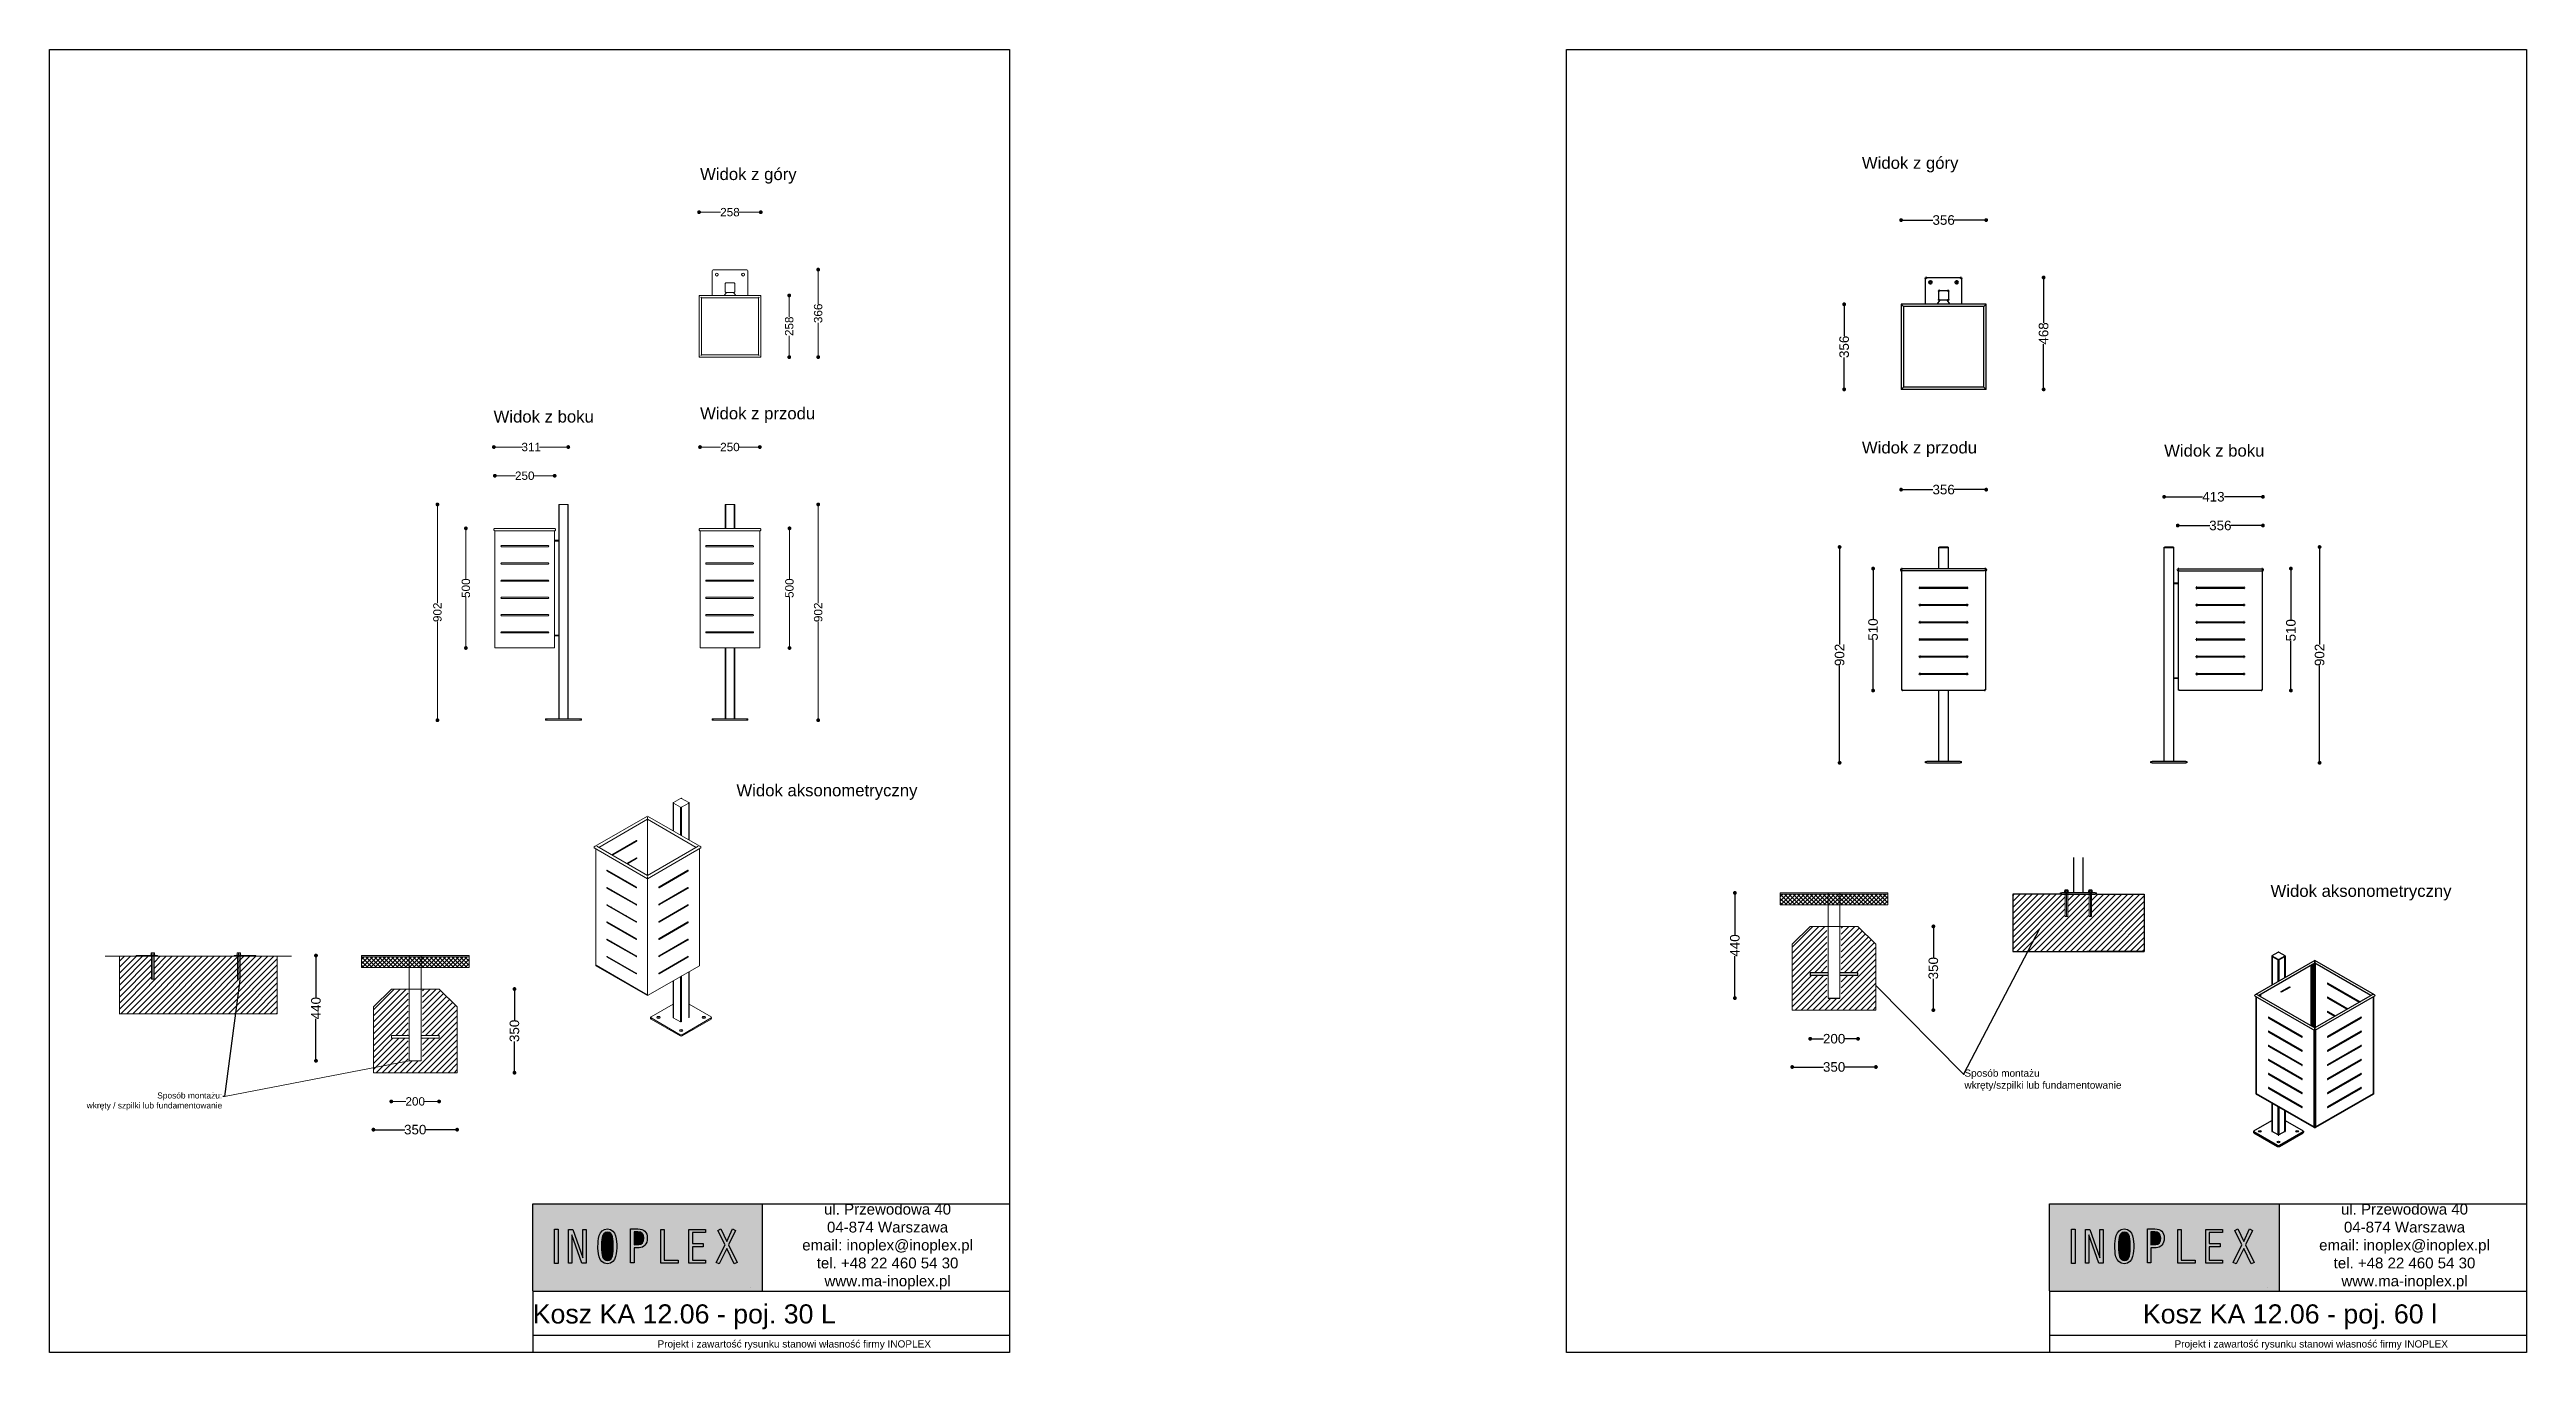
# Model space of a CAD drawing. Header units: millimetres. Extents: x 22206 to 32563, y 11815 to 17262.
import ezdxf
from ezdxf import colors
from ezdxf.entities.mleader import LeaderData, LeaderLine
from ezdxf.math import Vec2, Vec3

# ---------------------------------------------------------------- set-up
doc = ezdxf.new("R2010")
doc.units = ezdxf.units.MM
doc.header["$LTSCALE"] = 3
for name, color, linetype, lineweight in [('2D - Rysunki i Obrazki_Nr_pióra__7', 7, 'Continuous', 13), ('Konstrukcja - Belki_Nr_pióra__1', 7, 'Continuous', 13), ('Konstrukcja - Słupy_Nr_pióra__1', 7, 'Continuous', 13), ('Krawędzie widoczneARTUR', 7, 'Continuous', 50), ('stal', 7, 'Continuous', 20), ('Widoczne krawędzie styczneARTUR', 7, 'Continuous', 35)]:
    doc.layers.add(name, color=color, linetype=linetype, lineweight=lineweight)
doc.layers.add('LAYER_1', color=7, linetype='Continuous')
doc.styles.get("Standard").update_dxf_attribs({"font": 'arial.ttf'})
doc.dimstyles.new('MATEUSZ', dxfattribs={"dimtxt": 35, "dimasz": 16, "dimexe": 0.18, "dimexo": 0.0625, "dimgap": 0.09, "dimtad": 0, "dimdec": 0, "dimdsep": 46, "dimtxsty": 'Standard', "dimblk": 'DOT', "dimcen": 0.09, "dimse1": 1, "dimse2": 1, "dimadec": 0, "dimazin": 0, "dimtfac": 1, "dimtdec": 0, "dimtofl": 0, "dimtmove": 0, "dimatfit": 3, "dimfxl": 1, "dimtolj": 1, "dimtzin": 0, "dimlwd": 9, "dimlwe": 9, "dimarcsym": 0})
doc.dimstyles.get("Standard").update_dxf_attribs({"dimtxt": 0.18, "dimasz": 0.18, "dimexe": 0.18, "dimexo": 0.0625, "dimgap": 0.09, "dimtad": 0, "dimtih": 1, "dimtoh": 1, "dimdec": 4, "dimzin": 0, "dimdsep": 46, "dimtxsty": 'Standard', "dimcen": 0.09, "dimadec": 0, "dimazin": 0, "dimtfac": 1, "dimtdec": 4, "dimtofl": 0, "dimtmove": 0, "dimatfit": 3, "dimfxl": 1, "dimtolj": 1, "dimtzin": 0, "dimarcsym": 0})

msp = doc.modelspace()

# ---------------------------------------------------------------- texts
for s, width, gutter_width, heights, insert, char_height, attachment_point in [('Widok z góry', 1167.306, 1, [0], (29784.2, 16813.3), 50, 1), ('Widok z góry', 1167.306, 1, [0], (24926.2, 16766.4), 50, 1), ('Widok z boku', 1056.226, 1, [0], (24062.7, 15752.5), 50, 1), ('Widok z przodu', 1167.306, 1, [0], (24926.2, 15766), 50, 1), ('Widok z przodu', 1167.306, 1, [0], (29784.2, 15623.1), 50, 1), ('Widok z boku', 1056.226, 1, [0], (31048, 15610.2), 50, 1), ('Widok aksonometryczny', 855.42, 1, [0], (25078.2, 14189.9), 50, 1), ('Widok aksonometryczny', 834.614, 1, [0], (31492.9, 13769.4), 50, 1), ('ul. Przewodowa 40\\P04-874 Warszawa\\Pemail: inoplex@inoplex.pl\\Ptel. +48 22 460 54 30\\Pwww.ma-inoplex.pl', 1019.877, 1, [432.7], (25710.1, 12256.8), 45, 5), ('ul. Przewodowa 40\\P04-874 Warszawa\\Pemail: inoplex@inoplex.pl\\Ptel. +48 22 460 54 30\\Pwww.ma-inoplex.pl', 1019.877, 1, [432.7], (32053, 12256.8), 45, 5), ('Kosz KA 12.06 - poj. 30 L', 1993.625, 1, [0], (24226.2, 12015.6), 80, 1), ('\\pi389.8;Kosz KA 12.06 - poj. 60 l', 1993.625, 1, [0], (30569.1, 12015.6), 80, 1), ('Projekt i zawartość rysunku stanowi własność firmy INOPLEX ', 1800.088, 12.5, [70.5], (25320, 11845.7), 30, 5), ('Projekt i zawartość rysunku stanowi własność firmy INOPLEX ', 1800.088, 12.5, [70.5], (31662.9, 11845.7), 30, 5)]:
    msp.add_mtext_dynamic_manual_height_columns(s, width=width, gutter_width=gutter_width, heights=heights, dxfattribs=dict(insert=insert, char_height=char_height, attachment_point=attachment_point))

# ---------------------------------------------------------------- blocks, each defined once
blk = doc.blocks.new('_Dot')
at = {"color": 0, "linetype": 'ByBlock', "lineweight": -2}
blk.add_line((-0.5, 0), (-1, 0), dxfattribs=at)
at = {"color": 0, "linetype": 'ByBlock', "const_width": 0.5}
blk.add_lwpolyline([(-0.25, 0, 1), (0.25, 0, 1)], format="xyb", close=True, dxfattribs=at)
blk = doc.blocks.new('*D27')
at = {"color": 0, "lineweight": -2, "transparency": 16777216}
for p, q in [((29831, 15076), (29831, 14881)), ((29831, 14598), (29831, 14793))]:
    blk.add_line(p, q, dxfattribs=at)
at = {"layer": 'Defpoints', "color": 0, "transparency": 16777216}
for p in [(29953, 15092), (29831, 14582), (29954, 14582)]:
    blk.add_point(p, dxfattribs=at)
at = {"color": 0, "lineweight": -2, "transparency": 16777216, "xscale": 16, "yscale": 16, "zscale": 16}
for p, rotation in [((29831, 15092), 90), ((29831, 14582), 270)]:
    blk.add_blockref('_Dot', p, dxfattribs=dict(at, rotation=rotation))
at = {"color": 0, "transparency": 16777216, "insert": (29831, 14837), "char_height": 40, "attachment_point": 5, "rotation": 90}
blk.add_mtext('\\A1;510', dxfattribs=at)
blk = doc.blocks.new('*D28')
at = {"color": 0, "lineweight": -2, "transparency": 16777216}
for p, q in [((29691, 15166), (29691, 14775)), ((29691, 14296), (29691, 14687))]:
    blk.add_line(p, q, dxfattribs=at)
at = {"layer": 'Defpoints', "color": 0, "transparency": 16777216}
for p in [(30086, 15182), (29691, 14280), (30086, 14280)]:
    blk.add_point(p, dxfattribs=at)
at = {"color": 0, "lineweight": -2, "transparency": 16777216, "xscale": 16, "yscale": 16, "zscale": 16}
for p, rotation in [((29691, 15182), 90), ((29691, 14280), 270)]:
    blk.add_blockref('_Dot', p, dxfattribs=dict(at, rotation=rotation))
at = {"color": 0, "transparency": 16777216, "insert": (29691, 14731), "char_height": 40, "attachment_point": 5, "rotation": 90}
blk.add_mtext('\\A1;902', dxfattribs=at)
blk = doc.blocks.new('*D29')
at = {"color": 0, "lineweight": -2, "transparency": 16777216}
for p, q in [((29964, 15422), (30081, 15422)), ((30288, 15422), (30170, 15422))]:
    blk.add_line(p, q, dxfattribs=at)
at = {"layer": 'Defpoints', "color": 0, "transparency": 16777216}
for p in [(29948, 15422), (29948, 15086), (30304, 15087)]:
    blk.add_point(p, dxfattribs=at)
at = {"color": 0, "lineweight": -2, "transparency": 16777216, "xscale": 16, "yscale": 16, "zscale": 16, "rotation": 180}
blk.add_blockref('_Dot', (29948, 15422), dxfattribs=at)
at = {"color": 0, "lineweight": -2, "transparency": 16777216, "xscale": 16, "yscale": 16, "zscale": 16}
blk.add_blockref('_Dot', (30304, 15422), dxfattribs=at)
at = {"color": 0, "transparency": 16777216, "insert": (30126, 15422), "char_height": 40, "attachment_point": 5}
blk.add_mtext('\\A1;356', dxfattribs=at)
blk = doc.blocks.new('*D30')
at = {"color": 0, "lineweight": -2, "transparency": 16777216}
for p, q in [((29964, 16549), (30081, 16549)), ((30288, 16549), (30170, 16549))]:
    blk.add_line(p, q, dxfattribs=at)
at = {"layer": 'Defpoints', "color": 0, "transparency": 16777216}
for p in [(30304, 16549), (29948, 15841), (30304, 15841)]:
    blk.add_point(p, dxfattribs=at)
at = {"color": 0, "lineweight": -2, "transparency": 16777216, "xscale": 16, "yscale": 16, "zscale": 16, "rotation": 180}
blk.add_blockref('_Dot', (29948, 16549), dxfattribs=at)
at = {"color": 0, "lineweight": -2, "transparency": 16777216, "xscale": 16, "yscale": 16, "zscale": 16}
blk.add_blockref('_Dot', (30304, 16549), dxfattribs=at)
at = {"color": 0, "transparency": 16777216, "insert": (30126, 16549), "char_height": 40, "attachment_point": 5}
blk.add_mtext('\\A1;356', dxfattribs=at)
blk = doc.blocks.new('*D31')
at = {"color": 0, "lineweight": -2, "transparency": 16777216}
for p, q in [((29710, 16181), (29710, 16063)), ((29710, 15857), (29710, 15975))]:
    blk.add_line(p, q, dxfattribs=at)
at = {"layer": 'Defpoints', "color": 0, "transparency": 16777216}
for p in [(29948, 16197), (29710, 15841), (29948, 15841)]:
    blk.add_point(p, dxfattribs=at)
at = {"color": 0, "lineweight": -2, "transparency": 16777216, "xscale": 16, "yscale": 16, "zscale": 16}
for p, rotation in [((29710, 16197), 90), ((29710, 15841), 270)]:
    blk.add_blockref('_Dot', p, dxfattribs=dict(at, rotation=rotation))
at = {"color": 0, "transparency": 16777216, "insert": (29710, 16019), "char_height": 40, "attachment_point": 5, "rotation": 90}
blk.add_mtext('\\A1;356', dxfattribs=at)
blk = doc.blocks.new('*D32')
at = {"color": 0, "lineweight": -2, "transparency": 16777216}
for p, q in [((31578, 15076), (31578, 14878)), ((31578, 14598), (31578, 14789))]:
    blk.add_line(p, q, dxfattribs=at)
at = {"layer": 'Defpoints', "color": 0, "transparency": 16777216}
for p in [(31456, 15092), (31455, 14582), (31578, 14582)]:
    blk.add_point(p, dxfattribs=at)
at = {"color": 0, "lineweight": -2, "transparency": 16777216, "xscale": 16, "yscale": 16, "zscale": 16}
for p, rotation in [((31578, 15092), 90), ((31578, 14582), 270)]:
    blk.add_blockref('_Dot', p, dxfattribs=dict(at, rotation=rotation))
at = {"color": 0, "transparency": 16777216, "insert": (31578, 14834), "char_height": 40, "attachment_point": 5, "rotation": 90}
blk.add_mtext('\\A1;510', dxfattribs=at)
blk = doc.blocks.new('*D33')
at = {"color": 0, "lineweight": -2, "transparency": 16777216}
for p, q in [((31698, 15166), (31698, 14775)), ((31698, 14296), (31698, 14687))]:
    blk.add_line(p, q, dxfattribs=at)
at = {"layer": 'Defpoints', "color": 0, "transparency": 16777216}
for p in [(31088, 15182), (31088, 14280), (31698, 14280)]:
    blk.add_point(p, dxfattribs=at)
at = {"color": 0, "lineweight": -2, "transparency": 16777216, "xscale": 16, "yscale": 16, "zscale": 16}
for p, rotation in [((31698, 15182), 90), ((31698, 14280), 270)]:
    blk.add_blockref('_Dot', p, dxfattribs=dict(at, rotation=rotation))
at = {"color": 0, "transparency": 16777216, "insert": (31698, 14731), "char_height": 40, "attachment_point": 5, "rotation": 90}
blk.add_mtext('\\A1;902', dxfattribs=at)
blk = doc.blocks.new('*D34')
at = {"color": 0, "lineweight": -2, "transparency": 16777216}
for p, q in [((31121, 15272), (31239, 15272)), ((31445, 15272), (31327, 15272))]:
    blk.add_line(p, q, dxfattribs=at)
at = {"layer": 'Defpoints', "color": 0, "transparency": 16777216}
for p in [(31105, 15272), (31105, 15087), (31461, 15087)]:
    blk.add_point(p, dxfattribs=at)
at = {"color": 0, "lineweight": -2, "transparency": 16777216, "xscale": 16, "yscale": 16, "zscale": 16, "rotation": 180}
blk.add_blockref('_Dot', (31105, 15272), dxfattribs=at)
at = {"color": 0, "lineweight": -2, "transparency": 16777216, "xscale": 16, "yscale": 16, "zscale": 16}
blk.add_blockref('_Dot', (31461, 15272), dxfattribs=at)
at = {"color": 0, "transparency": 16777216, "insert": (31283, 15272), "char_height": 40, "attachment_point": 5}
blk.add_mtext('\\A1;356', dxfattribs=at)
blk = doc.blocks.new('*D35')
at = {"color": 0, "lineweight": -2, "transparency": 16777216}
for p, q in [((31064, 15392), (31209, 15392)), ((31445, 15392), (31300, 15392))]:
    blk.add_line(p, q, dxfattribs=at)
at = {"layer": 'Defpoints', "color": 0, "transparency": 16777216}
for p in [(31048, 15392), (31048, 15087), (31461, 15087)]:
    blk.add_point(p, dxfattribs=at)
at = {"color": 0, "lineweight": -2, "transparency": 16777216, "xscale": 16, "yscale": 16, "zscale": 16, "rotation": 180}
blk.add_blockref('_Dot', (31048, 15392), dxfattribs=at)
at = {"color": 0, "lineweight": -2, "transparency": 16777216, "xscale": 16, "yscale": 16, "zscale": 16}
blk.add_blockref('_Dot', (31461, 15392), dxfattribs=at)
at = {"color": 0, "transparency": 16777216, "insert": (31254, 15392), "char_height": 40, "attachment_point": 5}
blk.add_mtext('\\A1;413', dxfattribs=at)
blk = doc.blocks.new('*D36')
at = {"color": 0, "lineweight": -2, "transparency": 16777216}
for p, q in [((29509, 13008), (29623, 13008)), ((29827, 13008), (29712, 13008))]:
    blk.add_line(p, q, dxfattribs=at)
at = {"layer": 'Defpoints', "color": 0, "transparency": 16777216}
for p in [(29493, 13246), (29843, 13246), (29843, 13008)]:
    blk.add_point(p, dxfattribs=at)
at = {"color": 0, "lineweight": -2, "transparency": 16777216, "xscale": 16, "yscale": 16, "zscale": 16, "rotation": 180}
blk.add_blockref('_Dot', (29493, 13008), dxfattribs=at)
at = {"color": 0, "lineweight": -2, "transparency": 16777216, "xscale": 16, "yscale": 16, "zscale": 16}
blk.add_blockref('_Dot', (29843, 13008), dxfattribs=at)
at = {"color": 0, "lineweight": 15, "transparency": 16777216, "insert": (29668, 13008), "char_height": 40, "attachment_point": 5}
blk.add_mtext('\\A1;350', dxfattribs=at)
blk = doc.blocks.new('*D37')
at = {"color": 0, "lineweight": -2, "transparency": 16777216}
for p, q in [((30083, 13580), (30083, 13465)), ((30083, 13262), (30083, 13377))]:
    blk.add_line(p, q, dxfattribs=at)
at = {"layer": 'Defpoints', "color": 0, "transparency": 16777216}
for p in [(30083, 13596), (30083, 13596), (29843, 13246)]:
    blk.add_point(p, dxfattribs=at)
at = {"color": 0, "lineweight": -2, "transparency": 16777216, "xscale": 16, "yscale": 16, "zscale": 16}
for p, rotation in [((30083, 13596), 90), ((30083, 13246), 270)]:
    blk.add_blockref('_Dot', p, dxfattribs=dict(at, rotation=rotation))
at = {"color": 0, "lineweight": 15, "transparency": 16777216, "insert": (30083, 13421), "char_height": 40, "attachment_point": 5, "rotation": 90}
blk.add_mtext('\\A1;350', dxfattribs=at)
blk = doc.blocks.new('*D38')
at = {"color": 0, "lineweight": -2, "transparency": 16777216}
for p, q in [((29253, 13720), (29253, 13561)), ((29253, 13312), (29253, 13471))]:
    blk.add_line(p, q, dxfattribs=at)
at = {"layer": 'Defpoints', "color": 0, "transparency": 16777216}
for p in [(29693, 13736), (29253, 13296), (29690, 13296)]:
    blk.add_point(p, dxfattribs=at)
at = {"color": 0, "lineweight": -2, "transparency": 16777216, "xscale": 16, "yscale": 16, "zscale": 16}
for p, rotation in [((29253, 13736), 90), ((29253, 13296), 270)]:
    blk.add_blockref('_Dot', p, dxfattribs=dict(at, rotation=rotation))
at = {"color": 0, "lineweight": 15, "transparency": 16777216, "insert": (29253, 13516), "char_height": 40, "attachment_point": 5, "rotation": 90}
blk.add_mtext('\\A1;440', dxfattribs=at)
blk = doc.blocks.new('*D39')
at = {"color": 0, "lineweight": -2, "transparency": 16777216}
for p, q in [((30544, 16293), (30544, 16120)), ((30544, 15857), (30544, 16030))]:
    blk.add_line(p, q, dxfattribs=at)
at = {"layer": 'Defpoints', "color": 0, "transparency": 16777216}
for p in [(30126, 16309), (30126, 15841), (30544, 15841)]:
    blk.add_point(p, dxfattribs=at)
at = {"color": 0, "lineweight": -2, "transparency": 16777216, "xscale": 16, "yscale": 16, "zscale": 16}
for p, rotation in [((30544, 16309), 90), ((30544, 15841), 270)]:
    blk.add_blockref('_Dot', p, dxfattribs=dict(at, rotation=rotation))
at = {"color": 0, "transparency": 16777216, "insert": (30544, 16075), "char_height": 40, "attachment_point": 5, "rotation": 90}
blk.add_mtext('\\A1;468', dxfattribs=at)
blk = doc.blocks.new('*D40')
at = {"color": 0, "lineweight": -2, "transparency": 16777216}
for p, q in [((29584, 13126), (29623, 13126)), ((29752, 13126), (29712, 13126))]:
    blk.add_line(p, q, dxfattribs=at)
at = {"layer": 'Defpoints', "color": 0, "transparency": 16777216}
for p in [(29568, 13390), (29768, 13390), (29768, 13126)]:
    blk.add_point(p, dxfattribs=at)
at = {"color": 0, "lineweight": -2, "transparency": 16777216, "xscale": 16, "yscale": 16, "zscale": 16, "rotation": 180}
blk.add_blockref('_Dot', (29568, 13126), dxfattribs=at)
at = {"color": 0, "lineweight": -2, "transparency": 16777216, "xscale": 16, "yscale": 16, "zscale": 16}
blk.add_blockref('_Dot', (29768, 13126), dxfattribs=at)
at = {"color": 0, "transparency": 16777216, "insert": (29668, 13126), "char_height": 40, "attachment_point": 5}
blk.add_mtext('\\A1;200', dxfattribs=at)
blk = doc.blocks.new('*D55')
at = {"color": 0, "lineweight": 9, "transparency": 16777216}
for p, q in [((23828, 15344), (23828, 14948)), ((23828, 14474), (23828, 14871))]:
    blk.add_line(p, q, dxfattribs=at)
at = {"layer": 'Defpoints', "color": 0, "transparency": 16777216}
for p in [(24355, 15360), (23828, 14458), (24355, 14458)]:
    blk.add_point(p, dxfattribs=at)
at = {"color": 0, "lineweight": 9, "transparency": 16777216, "xscale": 16, "yscale": 16, "zscale": 16}
for p, rotation in [((23828, 15360), 90), ((23828, 14458), 270)]:
    blk.add_blockref('_Dot', p, dxfattribs=dict(at, rotation=rotation))
at = {"color": 0, "transparency": 16777216, "insert": (23828, 14909), "char_height": 35, "attachment_point": 5, "rotation": 90}
blk.add_mtext('\\A1;902', dxfattribs=at)
blk = doc.blocks.new('*D56')
at = {"color": 0, "lineweight": 9, "transparency": 16777216}
for p, q in [((23947, 15244), (23947, 15049)), ((23947, 14776), (23947, 14972))]:
    blk.add_line(p, q, dxfattribs=at)
at = {"layer": 'Defpoints', "color": 0, "transparency": 16777216}
for p in [(23947, 15260), (24193, 15260), (24193, 14760)]:
    blk.add_point(p, dxfattribs=at)
at = {"color": 0, "lineweight": 9, "transparency": 16777216, "xscale": 16, "yscale": 16, "zscale": 16}
for p, rotation in [((23947, 15260), 90), ((23947, 14760), 270)]:
    blk.add_blockref('_Dot', p, dxfattribs=dict(at, rotation=rotation))
at = {"color": 0, "transparency": 16777216, "insert": (23947, 15010), "char_height": 35, "attachment_point": 5, "rotation": 90}
blk.add_mtext('\\A1;500', dxfattribs=at)
blk = doc.blocks.new('*D57')
at = {"color": 0, "lineweight": 9, "transparency": 16777216}
for p, q in [((24080, 15600), (24184, 15600)), ((24359, 15600), (24255, 15600))]:
    blk.add_line(p, q, dxfattribs=at)
at = {"layer": 'Defpoints', "color": 0, "transparency": 16777216}
for p in [(24375, 15600), (24064, 15257), (24375, 15257)]:
    blk.add_point(p, dxfattribs=at)
at = {"color": 0, "lineweight": 9, "transparency": 16777216, "xscale": 16, "yscale": 16, "zscale": 16, "rotation": 180}
blk.add_blockref('_Dot', (24064, 15600), dxfattribs=at)
at = {"color": 0, "lineweight": 9, "transparency": 16777216, "xscale": 16, "yscale": 16, "zscale": 16}
blk.add_blockref('_Dot', (24375, 15600), dxfattribs=at)
at = {"color": 0, "transparency": 16777216, "insert": (24220, 15600), "char_height": 35, "attachment_point": 5}
blk.add_mtext('\\A1;311', dxfattribs=at)
blk = doc.blocks.new('*D58')
at = {"color": 0, "lineweight": 9, "transparency": 16777216}
for p, q in [((24084, 15480), (24154, 15480)), ((24302, 15480), (24232, 15480))]:
    blk.add_line(p, q, dxfattribs=at)
at = {"layer": 'Defpoints', "color": 0, "transparency": 16777216}
for p in [(24318, 15480), (24068, 15250), (24318, 15250)]:
    blk.add_point(p, dxfattribs=at)
at = {"color": 0, "lineweight": 9, "transparency": 16777216, "xscale": 16, "yscale": 16, "zscale": 16, "rotation": 180}
blk.add_blockref('_Dot', (24068, 15480), dxfattribs=at)
at = {"color": 0, "lineweight": 9, "transparency": 16777216, "xscale": 16, "yscale": 16, "zscale": 16}
blk.add_blockref('_Dot', (24318, 15480), dxfattribs=at)
at = {"color": 0, "transparency": 16777216, "insert": (24193, 15480), "char_height": 35, "attachment_point": 5}
blk.add_mtext('\\A1;250', dxfattribs=at)
blk = doc.blocks.new('*D59')
at = {"color": 0, "lineweight": 9, "transparency": 16777216}
for p, q in [((25420, 15344), (25420, 14948)), ((25420, 14474), (25420, 14871))]:
    blk.add_line(p, q, dxfattribs=at)
at = {"layer": 'Defpoints', "color": 0, "transparency": 16777216}
for p in [(25051, 15360), (25051, 14458), (25420, 14458)]:
    blk.add_point(p, dxfattribs=at)
at = {"color": 0, "lineweight": 9, "transparency": 16777216, "xscale": 16, "yscale": 16, "zscale": 16}
for p, rotation in [((25420, 15360), 90), ((25420, 14458), 270)]:
    blk.add_blockref('_Dot', p, dxfattribs=dict(at, rotation=rotation))
at = {"color": 0, "transparency": 16777216, "insert": (25420, 14909), "char_height": 35, "attachment_point": 5, "rotation": 90}
blk.add_mtext('\\A1;902', dxfattribs=at)
blk = doc.blocks.new('*D60')
at = {"color": 0, "lineweight": 9, "transparency": 16777216}
for p, q in [((25300, 15244), (25300, 15049)), ((25300, 14776), (25300, 14972))]:
    blk.add_line(p, q, dxfattribs=at)
at = {"layer": 'Defpoints', "color": 0, "transparency": 16777216}
for p in [(25051, 15260), (25300, 15260), (25051, 14760)]:
    blk.add_point(p, dxfattribs=at)
at = {"color": 0, "lineweight": 9, "transparency": 16777216, "xscale": 16, "yscale": 16, "zscale": 16}
for p, rotation in [((25300, 15260), 90), ((25300, 14760), 270)]:
    blk.add_blockref('_Dot', p, dxfattribs=dict(at, rotation=rotation))
at = {"color": 0, "transparency": 16777216, "insert": (25300, 15010), "char_height": 35, "attachment_point": 5, "rotation": 90}
blk.add_mtext('\\A1;500', dxfattribs=at)
blk = doc.blocks.new('*D61')
at = {"color": 0, "lineweight": 9, "transparency": 16777216}
for p, q in [((24942, 15600), (25012, 15600)), ((25160, 15600), (25090, 15600))]:
    blk.add_line(p, q, dxfattribs=at)
at = {"layer": 'Defpoints', "color": 0, "transparency": 16777216}
for p in [(25176, 15600), (24926, 15250), (25176, 15250)]:
    blk.add_point(p, dxfattribs=at)
at = {"color": 0, "lineweight": 9, "transparency": 16777216, "xscale": 16, "yscale": 16, "zscale": 16, "rotation": 180}
blk.add_blockref('_Dot', (24926, 15600), dxfattribs=at)
at = {"color": 0, "lineweight": 9, "transparency": 16777216, "xscale": 16, "yscale": 16, "zscale": 16}
blk.add_blockref('_Dot', (25176, 15600), dxfattribs=at)
at = {"color": 0, "transparency": 16777216, "insert": (25051, 15600), "char_height": 35, "attachment_point": 5}
blk.add_mtext('\\A1;250', dxfattribs=at)
blk = doc.blocks.new('*D62')
at = {"color": 0, "lineweight": 9, "transparency": 16777216}
for p, q in [((25420, 16326), (25420, 16197)), ((25420, 15992), (25420, 16120))]:
    blk.add_line(p, q, dxfattribs=at)
at = {"layer": 'Defpoints', "color": 0, "transparency": 16777216}
for p in [(25051, 16342), (25051, 15976), (25420, 15976)]:
    blk.add_point(p, dxfattribs=at)
at = {"color": 0, "lineweight": 9, "transparency": 16777216, "xscale": 16, "yscale": 16, "zscale": 16}
for p, rotation in [((25420, 16342), 90), ((25420, 15976), 270)]:
    blk.add_blockref('_Dot', p, dxfattribs=dict(at, rotation=rotation))
at = {"color": 0, "transparency": 16777216, "insert": (25420, 16159), "char_height": 35, "attachment_point": 5, "rotation": 90}
blk.add_mtext('\\A1;366', dxfattribs=at)
blk = doc.blocks.new('*D63')
at = {"color": 0, "lineweight": 9, "transparency": 16777216}
for p, q in [((25299, 16218), (25299, 16144)), ((25299, 15992), (25299, 16065))]:
    blk.add_line(p, q, dxfattribs=at)
at = {"layer": 'Defpoints', "color": 0, "transparency": 16777216}
for p in [(25180, 16234), (25180, 15976), (25299, 15976)]:
    blk.add_point(p, dxfattribs=at)
at = {"color": 0, "lineweight": 9, "transparency": 16777216, "xscale": 16, "yscale": 16, "zscale": 16}
for p, rotation in [((25299, 16234), 90), ((25299, 15976), 270)]:
    blk.add_blockref('_Dot', p, dxfattribs=dict(at, rotation=rotation))
at = {"color": 0, "transparency": 16777216, "insert": (25299, 16105), "char_height": 35, "attachment_point": 5, "rotation": 90}
blk.add_mtext('\\A1;258', dxfattribs=at)
blk = doc.blocks.new('*D64')
at = {"color": 0, "lineweight": 9, "transparency": 16777216}
for p, q in [((24938, 16582), (25012, 16582)), ((25164, 16582), (25090, 16582))]:
    blk.add_line(p, q, dxfattribs=at)
at = {"layer": 'Defpoints', "color": 0, "transparency": 16777216}
for p in [(25180, 16582), (24922, 16234), (25180, 16234)]:
    blk.add_point(p, dxfattribs=at)
at = {"color": 0, "lineweight": 9, "transparency": 16777216, "xscale": 16, "yscale": 16, "zscale": 16, "rotation": 180}
blk.add_blockref('_Dot', (24922, 16582), dxfattribs=at)
at = {"color": 0, "lineweight": 9, "transparency": 16777216, "xscale": 16, "yscale": 16, "zscale": 16}
blk.add_blockref('_Dot', (25180, 16582), dxfattribs=at)
at = {"color": 0, "transparency": 16777216, "insert": (25051, 16582), "char_height": 35, "attachment_point": 5}
blk.add_mtext('\\A1;258', dxfattribs=at)
blk = doc.blocks.new('*D65')
at = {"color": 0, "lineweight": -2, "transparency": 16777216}
for p, q in [((23576, 12746), (23691, 12746)), ((23894, 12746), (23780, 12746))]:
    blk.add_line(p, q, dxfattribs=at)
at = {"layer": 'Defpoints', "color": 0, "transparency": 16777216}
for p in [(23560, 12984), (23910, 12984), (23910, 12746)]:
    blk.add_point(p, dxfattribs=at)
at = {"color": 0, "lineweight": -2, "transparency": 16777216, "xscale": 16, "yscale": 16, "zscale": 16, "rotation": 180}
blk.add_blockref('_Dot', (23560, 12746), dxfattribs=at)
at = {"color": 0, "lineweight": -2, "transparency": 16777216, "xscale": 16, "yscale": 16, "zscale": 16}
blk.add_blockref('_Dot', (23910, 12746), dxfattribs=at)
at = {"color": 0, "lineweight": 15, "transparency": 16777216, "insert": (23735, 12746), "char_height": 40, "attachment_point": 5}
blk.add_mtext('\\A1;350', dxfattribs=at)
blk = doc.blocks.new('*D66')
at = {"color": 0, "lineweight": -2, "transparency": 16777216}
for p, q in [((24150, 13318), (24150, 13203)), ((24150, 13000), (24150, 13115))]:
    blk.add_line(p, q, dxfattribs=at)
at = {"layer": 'Defpoints', "color": 0, "transparency": 16777216}
for p in [(24150, 13334), (24150, 13334), (23910, 12984)]:
    blk.add_point(p, dxfattribs=at)
at = {"color": 0, "lineweight": -2, "transparency": 16777216, "xscale": 16, "yscale": 16, "zscale": 16}
for p, rotation in [((24150, 13334), 90), ((24150, 12984), 270)]:
    blk.add_blockref('_Dot', p, dxfattribs=dict(at, rotation=rotation))
at = {"color": 0, "lineweight": 15, "transparency": 16777216, "insert": (24150, 13159), "char_height": 40, "attachment_point": 5, "rotation": 90}
blk.add_mtext('\\A1;350', dxfattribs=at)
blk = doc.blocks.new('*D67')
at = {"color": 0, "lineweight": -2, "transparency": 16777216}
for p, q in [((23320, 13458), (23320, 13299)), ((23320, 13050), (23320, 13209))]:
    blk.add_line(p, q, dxfattribs=at)
at = {"layer": 'Defpoints', "color": 0, "transparency": 16777216}
for p in [(23760, 13474), (23320, 13034), (23758, 13034)]:
    blk.add_point(p, dxfattribs=at)
at = {"color": 0, "lineweight": -2, "transparency": 16777216, "xscale": 16, "yscale": 16, "zscale": 16}
for p, rotation in [((23320, 13474), 90), ((23320, 13034), 270)]:
    blk.add_blockref('_Dot', p, dxfattribs=dict(at, rotation=rotation))
at = {"color": 0, "lineweight": 15, "transparency": 16777216, "insert": (23320, 13254), "char_height": 40, "attachment_point": 5, "rotation": 90}
blk.add_mtext('\\A1;440', dxfattribs=at)
blk = doc.blocks.new('*D68')
at = {"color": 0, "lineweight": 9, "transparency": 16777216}
for p, q in [((23651, 12864), (23696, 12864)), ((23819, 12864), (23774, 12864))]:
    blk.add_line(p, q, dxfattribs=at)
at = {"layer": 'Defpoints', "color": 0, "transparency": 16777216}
for p in [(23635, 13128), (23835, 13128), (23835, 12864)]:
    blk.add_point(p, dxfattribs=at)
at = {"color": 0, "lineweight": 9, "transparency": 16777216, "xscale": 16, "yscale": 16, "zscale": 16, "rotation": 180}
blk.add_blockref('_Dot', (23635, 12864), dxfattribs=at)
at = {"color": 0, "lineweight": 9, "transparency": 16777216, "xscale": 16, "yscale": 16, "zscale": 16}
blk.add_blockref('_Dot', (23835, 12864), dxfattribs=at)
at = {"color": 0, "transparency": 16777216, "insert": (23735, 12864), "char_height": 35, "attachment_point": 5}
blk.add_mtext('\\A1;200', dxfattribs=at)

# ---------------------------------------------------------------- dimensions: what is measured, and where the dimension line sits
for base, p1, p2, picture, middle in [((25180.1, 16581.5), (24922.3, 16233.5), (25180.1, 16233.5), '*D64', (25051.2, 16581.5)), ((24375.1, 15600.3), (24064.2, 15256.8), (24375.1, 15256.8), '*D57', (24219.6, 15600.3)), ((25176.2, 15600.3), (24926.2, 15250.3), (25176.2, 15250.3), '*D61', (25051.2, 15600.3)), ((24318.1, 15480.3), (24068.1, 15250.3), (24318.1, 15250.3), '*D58', (24193.1, 15480.3)), ((23835.4, 12864), (23635.4, 13128), (23835.4, 13128), '*D68', (23735.4, 12864))]:
    dim = msp.add_linear_dim(base=base, p1=p1, p2=p2, dimstyle='MATEUSZ')
    dim.commit()
    dim.dimension.update_dxf_attribs({"geometry": picture, "text_midpoint": middle})
for base, p1, p2, picture, middle in [((30303.7, 16549), (29947.7, 15841), (30303.7, 15841), '*D30', (30125.7, 16549)), ((29947.7, 15421.9), (30303.7, 15087), (29947.7, 15086.5), '*D29', (30125.7, 15421.9)), ((31048, 15391.9), (31460.9, 15087), (31048, 15087), '*D35', (31254.4, 15391.9)), ((31105, 15271.9), (31460.9, 15087), (31105, 15087), '*D34', (31283, 15271.9)), ((29767.6, 13126), (29567.6, 13390), (29767.6, 13390), '*D40', (29667.6, 13126))]:
    dim = msp.add_linear_dim(base=base, p1=p1, p2=p2, dimstyle='Standard', override={"dimtxt": 40, "dimasz": 16, "dimtih": 0, "dimtoh": 0, "dimdec": 0, "dimblk": 'Dot', "dimse1": 1, "dimse2": 1, "dimtdec": 0})
    dim.commit()
    dim.dimension.update_dxf_attribs({"geometry": picture, "text_midpoint": middle})
for base, p1, p2, picture, middle in [((25420.1, 15975.6), (25051.1, 16341.5), (25051.1, 15975.6), '*D62', (25420.1, 16158.6)), ((25299.1, 15975.6), (25180.1, 16233.5), (25180.1, 15975.6), '*D63', (25299.1, 16104.6)), ((23828.1, 14458.3), (24355.1, 15360.3), (24355.1, 14458.3), '*D55', (23828.1, 14909.3)), ((25420.1, 14458.3), (25051.2, 15360.3), (25051.2, 14458.3), '*D59', (25420.1, 14909.3)), ((23946.9, 15260.3), (24193.1, 14760.3), (24193.1, 15260.3), '*D56', (23946.9, 15010.3)), ((25300.1, 15260.3), (25051.2, 14760.3), (25051.2, 15260.3), '*D60', (25300.1, 15010.3))]:
    dim = msp.add_linear_dim(base=base, p1=p1, p2=p2, angle=90, dimstyle='MATEUSZ')
    dim.commit()
    dim.dimension.update_dxf_attribs({"geometry": picture, "text_midpoint": middle})
for base, p1, p2, picture, middle in [((30543.7, 15841), (30125.7, 16309), (30125.7, 15841), '*D39', (30543.7, 16075)), ((29709.7, 15841), (29947.7, 16197), (29947.7, 15841), '*D31', (29709.7, 16019)), ((29690.7, 14279.9), (30085.7, 15181.9), (30085.7, 14279.9), '*D28', (29690.7, 14730.9)), ((31698, 14279.9), (31088, 15181.9), (31088, 14279.9), '*D33', (31698, 14730.9)), ((29830.7, 14581.9), (29952.7, 15091.5), (29954.1, 14581.9), '*D27', (29830.7, 14836.7))]:
    dim = msp.add_linear_dim(base=base, p1=p1, p2=p2, angle=90, dimstyle='Standard', override={"dimtxt": 40, "dimasz": 16, "dimtih": 0, "dimtoh": 0, "dimdec": 0, "dimblk": 'Dot', "dimse1": 1, "dimse2": 1, "dimtdec": 0})
    dim.commit()
    dim.dimension.update_dxf_attribs({"geometry": picture, "text_midpoint": middle})
dim = msp.add_linear_dim(base=(31578, 14581.9), p1=(31456, 15091.5), p2=(31454.5, 14581.9), angle=90, dimstyle='Standard', override={"dimtxt": 40, "dimasz": 16, "dimtih": 0, "dimtoh": 0, "dimdec": 0, "dimblk": 'Dot', "dimse1": 1, "dimse2": 1, "dimtdec": 0})
dim.commit()
dim.dimension.update_dxf_attribs({"geometry": '*D32', "text_midpoint": (31578, 14833.6), "dimtype": 160})
at = {"lineweight": 15}
for base, p1, p2, picture, middle in [((29252.6, 13296), (29692.6, 13736), (29690.1, 13296), '*D38', (29252.6, 13516)), ((30082.6, 13596), (29842.6, 13246), (30082.6, 13596), '*D37', (30082.6, 13421)), ((23320.4, 13034), (23760.4, 13474), (23757.9, 13034), '*D67', (23320.4, 13254)), ((24150.4, 13334), (23910.4, 12984), (24150.4, 13334), '*D66', (24150.4, 13159))]:
    dim = msp.add_linear_dim(base=base, p1=p1, p2=p2, angle=90, dimstyle='Standard', override={"dimtxt": 40, "dimasz": 16, "dimtih": 0, "dimtoh": 0, "dimdec": 0, "dimblk": 'Dot', "dimse1": 1, "dimse2": 1, "dimtdec": 0}, dxfattribs=at)
    dim.commit()
    dim.dimension.update_dxf_attribs({"geometry": picture, "text_midpoint": middle})
for base, p1, p2, picture, middle in [((29842.6, 13008.5), (29492.6, 13246), (29842.6, 13246), '*D36', (29667.6, 13008.5)), ((23910.4, 12746.5), (23560.4, 12984), (23910.4, 12984), '*D65', (23735.4, 12746.5))]:
    dim = msp.add_linear_dim(base=base, p1=p1, p2=p2, dimstyle='Standard', override={"dimtxt": 40, "dimasz": 16, "dimtih": 0, "dimtoh": 0, "dimdec": 0, "dimblk": 'Dot', "dimse1": 1, "dimse2": 1, "dimtdec": 0}, dxfattribs=at)
    dim.commit()
    dim.dimension.update_dxf_attribs({"geometry": picture, "text_midpoint": middle})

# ---------------------------------------------------------------- hatches: boundary and pattern name
at = {"lineweight": 9}
h = msp.add_hatch(dxfattribs=at)
h.set_pattern_fill('ANSI37', color=256, scale=4)
h.set_pattern_definition([(45, (27553.496, 11579.012), (-8.980256, 8.980256), []), (135, (27553.496, 11579.012), (-8.980256, -8.980256), [])])
h.paths.add_polyline_path([(29642.6, 13731), (29442.6, 13731), (29442.6, 13686), (29642.6, 13686)])
h.paths.add_polyline_path([(29692.6, 13731), (29642.6, 13731), (29642.6, 13686), (29692.6, 13686)])
h.paths.add_polyline_path([(29892.6, 13731), (29692.6, 13731), (29692.6, 13686), (29892.6, 13686)])
h = msp.add_hatch()
h.set_pattern_fill('JIS_WOOD', color=0, scale=25)
h.set_pattern_definition([(45, (30355.507, 13015.155), (-12.5, 12.5), [])])
h.paths.add_polyline_path([(30634.4, 13731), (30619.7, 13731), (30614.7, 13731), (30414.7, 13731), (30414.7, 13491), (30964.7, 13491), (30964.7, 13731), (30764.7, 13731), (30759.7, 13731), (30744.9, 13731), (30744.9, 13637), (30734.6, 13636.9), (30734.6, 13731), (30644.7, 13731), (30644.7, 13637), (30634.4, 13636.9)])
h = msp.add_hatch(dxfattribs=at)
h.set_pattern_fill('JIS_WOOD', color=256, scale=25)
h.set_pattern_definition([(45, (12648.583, 1164.987), (-12.5, 12.5), [])])
h.paths.add_polyline_path([(29637.6, 13596), (29567.6, 13596), (29492.6, 13521), (29492.6, 13246), (29692.6, 13246), (29842.6, 13246), (29842.6, 13521), (29767.6, 13596), (29697.6, 13596), (29697.6, 13402), (29767.6, 13402), (29767.6, 13390), (29697.6, 13390), (29697.6, 13296), (29637.6, 13296), (29637.6, 13390), (29567.6, 13390), (29567.6, 13402), (29637.6, 13402)])
h = msp.add_hatch(dxfattribs=at)
h.set_pattern_fill('JIS_WOOD', color=256, scale=25)
h.set_pattern_definition([(45, (20056.058, 11507.99), (-12.5, 12.5), [])])
h.paths.add_polyline_path([(23012.6, 13471), (22997.9, 13471), (22657.9, 13471), (22643.2, 13471), (22643.2, 13374.9), (22632.9, 13375), (22632.9, 13471), (22577.9, 13471), (22497.9, 13471), (22497.9, 13231), (23157.9, 13231), (23157.9, 13471), (23077.9, 13471), (23022.9, 13471), (23022.9, 13471), (23012.6, 13471)])
h = msp.add_hatch(dxfattribs=at)
h.set_pattern_fill('ANSI37', color=256, scale=4)
h.set_pattern_definition([(45, (21621.28, 11317.009), (-8.980256, 8.980256), []), (135, (21621.28, 11317.009), (-8.980256, -8.980256), [])])
h.paths.add_polyline_path([(23710.4, 13469), (23510.4, 13469), (23510.4, 13424), (23710.4, 13424)])
h.paths.add_polyline_path([(23760.4, 13469), (23710.4, 13469), (23710.4, 13424), (23760.4, 13424)])
h.paths.add_polyline_path([(23960.4, 13469), (23760.4, 13469), (23760.4, 13424), (23960.4, 13424)])
h = msp.add_hatch(dxfattribs=at)
h.set_pattern_fill('JIS_WOOD', color=256, scale=25)
h.set_pattern_definition([(45, (6716.368, 902.984), (-12.5, 12.5), [])])
h.paths.add_polyline_path([(23705.4, 13334), (23635.4, 13334), (23560.4, 13259), (23560.4, 12984), (23760.4, 12984), (23910.4, 12984), (23910.4, 13259), (23835.4, 13334), (23765.4, 13334), (23765.4, 13140), (23835.4, 13140), (23835.4, 13128), (23765.4, 13128), (23765.4, 13034), (23705.4, 13034), (23705.4, 13128), (23635.4, 13128), (23635.4, 13140), (23705.4, 13140)])
h = msp.add_hatch(color=255)
h.dxf.hatch_style = 1
h.paths.add_polyline_path([(25186.2, 12436.2), (24226.2, 12436.2), (24226.2, 12071.6), (24226.2, 12069.8), (25186.2, 12069.8)])
h.paths.add_polyline_path([(25155.9, 12346.5), (25155.9, 12164.3), (25135.7, 12164.3), (25135.7, 12087.4), (24240.9, 12087.4), (24240.9, 12419.4), (25135.7, 12419.4), (25135.7, 12346.5)], flags=16)
h = msp.add_hatch(color=255)
h.dxf.hatch_style = 1
h.paths.add_polyline_path([(31529.1, 12436.2), (30569.1, 12436.2), (30569.1, 12071.6), (30569.1, 12069.8), (31529.1, 12069.8)])
h.paths.add_polyline_path([(31498.8, 12346.5), (31498.8, 12164.3), (31478.6, 12164.3), (31478.6, 12087.4), (30583.8, 12087.4), (30583.8, 12419.4), (31478.6, 12419.4), (31478.6, 12346.5)], flags=16)
h = msp.add_hatch(color=250)
h.dxf.hatch_style = 1
h.paths.add_polyline_path([(25135.7, 12164.3), (24603.3, 12164.3), (24603.3, 12346.5), (25135.7, 12346.5), (25135.7, 12419.4), (24240.9, 12419.4), (24240.9, 12087.4), (25135.7, 12087.4)])
edge = h.paths.add_edge_path(flags=16)
edge.add_spline(control_points=[(24577.8, 12258.2), (24577.8, 12240.3), (24578.4, 12185.3), (24538.5, 12185.3)], knot_values=[0, 0, 0, 0, 1, 1, 1, 1], degree=3, periodic=0)
edge.add_spline(control_points=[(24538.5, 12185.3), (24498.1, 12185.3), (24499.2, 12239.9), (24499.2, 12258.2)], knot_values=[0, 0, 0, 0, 1, 1, 1, 1], degree=3, periodic=0)
edge.add_spline(control_points=[(24499.2, 12258.2), (24499.2, 12281.6), (24500.6, 12330.9), (24538.5, 12330.9)], knot_values=[0, 0, 0, 0, 1, 1, 1, 1], degree=3, periodic=0)
edge.add_spline(control_points=[(24538.5, 12330.9), (24578.4, 12330.9), (24577.8, 12276.9), (24577.8, 12258.2)], knot_values=[0, 0, 0, 0, 1, 1, 1, 1], degree=3, periodic=0)
edge = h.paths.add_edge_path(flags=0)
edge.add_spline(control_points=[(24562.9, 12258.2), (24562.9, 12233.5), (24563.1, 12198.7), (24538.5, 12198.7)], knot_values=[0, 0, 0, 0, 1, 1, 1, 1], degree=3, periodic=0)
edge.add_spline(control_points=[(24538.5, 12198.7), (24518.5, 12198.7), (24514, 12219.9), (24514, 12258.2)], knot_values=[0, 0, 0, 0, 1, 1, 1, 1], degree=3, periodic=0)
edge.add_spline(control_points=[(24514, 12258.2), (24514, 12279), (24513.4, 12317.5), (24538.5, 12317.5)], knot_values=[0, 0, 0, 0, 1, 1, 1, 1], degree=3, periodic=0)
edge.add_spline(control_points=[(24538.5, 12317.5), (24563.6, 12317.5), (24562.9, 12285), (24562.9, 12258.2)], knot_values=[0, 0, 0, 0, 1, 1, 1, 1], degree=3, periodic=0)
h.paths.add_polyline_path([(24450, 12187.2), (24432.1, 12187.2), (24390, 12306.6), (24389.6, 12306.2), (24390.2, 12274.1), (24390.2, 12187.2), (24376, 12187.2), (24376, 12329), (24393.8, 12329), (24435.9, 12209.7), (24436.4, 12210.1), (24435.7, 12241.8), (24435.7, 12329), (24450, 12329)], flags=16)
h.paths.add_polyline_path([(24332.6, 12186.6), (24317, 12186.6), (24317, 12329.3), (24332.6, 12329.3)], flags=16)
edge = h.paths.add_edge_path(flags=0)
edge.add_spline(control_points=[(24562.9, 12258.2), (24562.9, 12285), (24563.6, 12317.5), (24538.5, 12317.5)], knot_values=[0, 0, 0, 0, 1, 1, 1, 1], degree=3, periodic=0)
edge.add_spline(control_points=[(24538.5, 12317.5), (24513.4, 12317.5), (24514, 12279), (24514, 12258.2)], knot_values=[0, 0, 0, 0, 1, 1, 1, 1], degree=3, periodic=0)
edge.add_spline(control_points=[(24514, 12258.2), (24514, 12219.9), (24518.5, 12198.7), (24538.5, 12198.7)], knot_values=[0, 0, 0, 0, 1, 1, 1, 1], degree=3, periodic=0)
edge.add_spline(control_points=[(24538.5, 12198.7), (24563.1, 12198.7), (24562.9, 12233.5), (24562.9, 12258.2)], knot_values=[0, 0, 0, 0, 1, 1, 1, 1], degree=3, periodic=0)
h = msp.add_hatch(color=255)
h.dxf.hatch_style = 1
h.paths.add_polyline_path([(24332.6, 12329.3), (24317, 12329.3), (24317, 12186.6), (24332.6, 12186.6)])
h.paths.add_polyline_path([(24432.1, 12187.2), (24450, 12187.2), (24450, 12329), (24435.7, 12329), (24435.7, 12241.8), (24436.4, 12208.4), (24393.8, 12329), (24376, 12329), (24376, 12187.2), (24390.2, 12187.2), (24390.2, 12274.1), (24389.6, 12308)])
edge = h.paths.add_edge_path()
edge.add_spline(control_points=[(24538.5, 12330.9), (24500.6, 12330.9), (24499.2, 12281.6), (24499.2, 12258.2)], knot_values=[0, 0, 0, 0, 1, 1, 1, 1], degree=3, periodic=0)
edge.add_spline(control_points=[(24499.2, 12258.2), (24499.2, 12239.9), (24498.1, 12185.3), (24538.5, 12185.3)], knot_values=[0, 0, 0, 0, 1, 1, 1, 1], degree=3, periodic=0)
edge.add_spline(control_points=[(24538.5, 12185.3), (24578.4, 12185.3), (24577.8, 12240.3), (24577.8, 12258.2)], knot_values=[0, 0, 0, 0, 1, 1, 1, 1], degree=3, periodic=0)
edge.add_spline(control_points=[(24577.8, 12258.2), (24577.8, 12276.9), (24578.4, 12330.9), (24538.5, 12330.9)], knot_values=[0, 0, 0, 0, 1, 1, 1, 1], degree=3, periodic=0)
edge = h.paths.add_edge_path(flags=16)
edge.add_spline(control_points=[(24514, 12258.2), (24514, 12279), (24513.4, 12317.5), (24538.5, 12317.5)], knot_values=[0, 0, 0, 0, 1, 1, 1, 1], degree=3, periodic=0)
edge.add_spline(control_points=[(24538.5, 12317.5), (24563.6, 12317.5), (24562.9, 12285), (24562.9, 12258.2)], knot_values=[0, 0, 0, 0, 1, 1, 1, 1], degree=3, periodic=0)
edge.add_spline(control_points=[(24562.9, 12258.2), (24562.9, 12233.5), (24563.1, 12198.7), (24538.5, 12198.7)], knot_values=[0, 0, 0, 0, 1, 1, 1, 1], degree=3, periodic=0)
edge.add_spline(control_points=[(24538.5, 12198.7), (24518.5, 12198.7), (24514, 12219.9), (24514, 12258.2)], knot_values=[0, 0, 0, 0, 1, 1, 1, 1], degree=3, periodic=0)
edge = h.paths.add_edge_path()
edge.add_line((24635.7, 12189.2), (24649.9, 12189.2))
edge.add_line((24649.9, 12189.2), (24649.9, 12252.3))
edge.add_line((24649.9, 12252.3), (24671.2, 12252.3))
edge.add_spline(control_points=[(24671.2, 12252.3), (24690.7, 12252.3), (24705.6, 12267), (24705.6, 12293.4)], knot_values=[0, 0, 0, 0, 1, 1, 1, 1], degree=3, periodic=0)
edge.add_spline(control_points=[(24705.6, 12293.4), (24705.6, 12317.6), (24691.6, 12331), (24666.5, 12331)], knot_values=[0, 0, 0, 0, 1, 1, 1, 1], degree=3, periodic=0)
edge.add_line((24666.5, 12331), (24635.7, 12331))
edge.add_line((24635.7, 12331), (24635.7, 12189.2))
edge = h.paths.add_edge_path(flags=16)
edge.add_line((24649.9, 12318.2), (24670.7, 12318.2))
edge.add_spline(control_points=[(24666.3, 12318.2), (24681.6, 12318.2), (24690.7, 12310.8), (24690.7, 12293.4)], knot_values=[0, 0, 0, 0, 1, 1, 1, 1], degree=3, periodic=0)
edge.add_spline(control_points=[(24690.7, 12293.4), (24690.7, 12275.5), (24683.1, 12265.5), (24669.9, 12265.3)], knot_values=[0, 0, 0, 0, 1, 1, 1, 1], degree=3, periodic=0)
edge.add_line((24669.9, 12265.3), (24649.9, 12265.1))
edge.add_line((24649.9, 12265.1), (24649.9, 12318.2))
h.paths.add_polyline_path([(24761.7, 12187.2), (24834.1, 12187.2), (24834.1, 12199.9), (24775.9, 12199.9), (24775.9, 12329), (24761.7, 12329)])
h.paths.add_polyline_path([(24893.8, 12316.2), (24948.6, 12316.2), (24948.6, 12329), (24879.6, 12329), (24879.6, 12187.2), (24948.6, 12187.2), (24948.6, 12199.9), (24893.8, 12199.9), (24893.8, 12256.7), (24939.1, 12256.7), (24939.1, 12269.5), (24893.8, 12269.5)])
h.paths.add_polyline_path([(25074.9, 12325.1), (25061.8, 12331.7), (25037.5, 12278.8), (25013.3, 12331.7), (25000.1, 12325.1), (25030.5, 12264.3), (24993.5, 12190.4), (25006.3, 12184.4), (25037.7, 12249.3), (25068.8, 12184.4), (25081.5, 12190.4), (25044.5, 12264.3)])
at = {"true_color": 0x7bad3e}
h = msp.add_hatch(color=75, dxfattribs=at)
h.dxf.hatch_style = 1
h.paths.add_polyline_path([(25155.9, 12346.5), (24603.3, 12346.5), (24603.3, 12164.3), (25155.9, 12164.3)])
h.paths.add_polyline_path([(25081.5, 12190.4), (25068.8, 12184.4), (25037.7, 12249.3), (25006.3, 12184.4), (24993.5, 12190.4), (25030.5, 12264.3), (25000.1, 12325.1), (25013.3, 12331.7), (25037.5, 12278.8), (25061.8, 12331.7), (25074.9, 12325.1), (25044.5, 12264.3)], flags=16)
h.paths.add_polyline_path([(24948.6, 12199.9), (24948.6, 12187.2), (24879.6, 12187.2), (24879.6, 12329), (24948.6, 12329), (24948.6, 12316.2), (24893.8, 12316.2), (24893.8, 12269.5), (24939.1, 12269.5), (24939.1, 12256.7), (24893.8, 12256.7), (24893.8, 12199.9)], flags=16)
h.paths.add_polyline_path([(24834.1, 12199.9), (24834.1, 12187.2), (24761.7, 12187.2), (24761.7, 12329), (24775.9, 12329), (24775.9, 12199.9)], flags=16)
edge = h.paths.add_edge_path(flags=16)
edge.add_spline(control_points=[(24705.6, 12293.4), (24705.6, 12267), (24690.7, 12252.3), (24671.2, 12252.3)], knot_values=[0, 0, 0, 0, 1, 1, 1, 1], degree=3, periodic=0)
edge.add_line((24671.2, 12252.3), (24649.9, 12252.3))
edge.add_line((24649.9, 12252.3), (24649.9, 12189.2))
edge.add_line((24649.9, 12189.2), (24635.7, 12189.2))
edge.add_line((24635.7, 12189.2), (24635.7, 12331))
edge.add_line((24635.7, 12331), (24666.5, 12331))
edge.add_spline(control_points=[(24666.5, 12331), (24691.6, 12331), (24705.6, 12317.6), (24705.6, 12293.4)], knot_values=[0, 0, 0, 0, 1, 1, 1, 1], degree=3, periodic=0)
edge = h.paths.add_edge_path(flags=0)
edge.add_spline(control_points=[(24690.7, 12293.4), (24690.7, 12275.5), (24683.1, 12265.5), (24669.9, 12265.3)], knot_values=[0, 0, 0, 0, 1, 1, 1, 1], degree=3, periodic=0)
edge.add_line((24669.9, 12265.3), (24649.9, 12265.1))
edge.add_line((24649.9, 12265.1), (24649.9, 12318.2))
edge.add_line((24649.9, 12318.2), (24666.3, 12318.2))
edge.add_spline(control_points=[(24666.3, 12318.2), (24681.6, 12318.2), (24690.7, 12310.8), (24690.7, 12293.4)], knot_values=[0, 0, 0, 0, 1, 1, 1, 1], degree=3, periodic=0)
edge = h.paths.add_edge_path(flags=0)
edge.add_spline(control_points=[(24669.9, 12265.3), (24683.1, 12265.5), (24690.7, 12275.5), (24690.7, 12293.4)], knot_values=[0, 0, 0, 0, 1, 1, 1, 1], degree=3, periodic=0)
edge.add_spline(control_points=[(24690.7, 12293.4), (24690.7, 12310.8), (24681.6, 12318.2), (24666.3, 12318.2)], knot_values=[0, 0, 0, 0, 1, 1, 1, 1], degree=3, periodic=0)
edge.add_line((24666.3, 12318.2), (24649.9, 12318.2))
edge.add_line((24649.9, 12318.2), (24649.9, 12265.1))
edge.add_line((24649.9, 12265.1), (24669.9, 12265.3))
h = msp.add_hatch(color=255)
h.dxf.hatch_style = 1
edge = h.paths.add_edge_path()
edge.add_line((24635.7, 12189.2), (24649.9, 12189.2))
edge.add_line((24649.9, 12189.2), (24649.9, 12252.3))
edge.add_line((24649.9, 12252.3), (24671.2, 12252.3))
edge.add_spline(control_points=[(24671.2, 12252.3), (24690.7, 12252.3), (24705.6, 12267), (24705.6, 12293.4)], knot_values=[0, 0, 0, 0, 1, 1, 1, 1], degree=3, periodic=0)
edge.add_spline(control_points=[(24705.6, 12293.4), (24705.6, 12317.6), (24691.6, 12331), (24666.5, 12331)], knot_values=[0, 0, 0, 0, 1, 1, 1, 1], degree=3, periodic=0)
edge.add_line((24666.5, 12331), (24635.7, 12331))
edge.add_line((24635.7, 12331), (24635.7, 12189.2))
edge = h.paths.add_edge_path(flags=16)
edge.add_line((24649.9, 12265.1), (24649.9, 12318.2))
edge.add_line((24649.9, 12318.2), (24676.8, 12318.2))
edge.add_spline(control_points=[(24666.3, 12318.2), (24681.6, 12318.2), (24690.7, 12310.8), (24690.7, 12293.4)], knot_values=[0, 0, 0, 0, 1, 1, 1, 1], degree=3, periodic=0)
edge.add_spline(control_points=[(24690.7, 12293.4), (24690.7, 12275.5), (24683.1, 12265.5), (24669.9, 12265.3)], knot_values=[0, 0, 0, 0, 1, 1, 1, 1], degree=3, periodic=0)
edge.add_line((24669.9, 12265.3), (24649.9, 12265.1))
h = msp.add_hatch(color=255)
h.dxf.hatch_style = 1
h.paths.add_polyline_path([(24761.7, 12187.2), (24834.1, 12187.2), (24834.1, 12199.9), (24775.9, 12199.9), (24775.9, 12329), (24761.7, 12329)])
h = msp.add_hatch(color=255)
h.dxf.hatch_style = 1
h.paths.add_polyline_path([(24879.6, 12187.2), (24948.6, 12187.2), (24948.6, 12199.9), (24893.8, 12199.9), (24893.8, 12256.7), (24939.1, 12256.7), (24939.1, 12269.5), (24893.8, 12269.5), (24893.8, 12316.2), (24948.6, 12316.2), (24948.6, 12329), (24879.6, 12329)])
h = msp.add_hatch(color=255)
h.dxf.hatch_style = 1
h.paths.add_polyline_path([(25030.5, 12264.3), (24993.5, 12190.4), (25006.3, 12184.4), (25037.7, 12249.3), (25068.8, 12184.4), (25081.5, 12190.4), (25044.5, 12264.3), (25074.9, 12325.1), (25061.8, 12331.7), (25037.5, 12278.8), (25013.3, 12331.7), (25000.1, 12325.1)])
h = msp.add_hatch(color=250)
h.dxf.hatch_style = 1
h.paths.add_polyline_path([(31478.6, 12164.3), (30946.2, 12164.3), (30946.2, 12346.5), (31478.6, 12346.5), (31478.6, 12419.4), (30583.8, 12419.4), (30583.8, 12087.4), (31478.6, 12087.4)])
edge = h.paths.add_edge_path(flags=16)
edge.add_spline(control_points=[(30920.7, 12258.2), (30920.7, 12240.3), (30921.4, 12185.3), (30881.4, 12185.3)], knot_values=[0, 0, 0, 0, 1, 1, 1, 1], degree=3, periodic=0)
edge.add_spline(control_points=[(30881.4, 12185.3), (30841, 12185.3), (30842.1, 12239.9), (30842.1, 12258.2)], knot_values=[0, 0, 0, 0, 1, 1, 1, 1], degree=3, periodic=0)
edge.add_spline(control_points=[(30842.1, 12258.2), (30842.1, 12281.6), (30843.6, 12330.9), (30881.4, 12330.9)], knot_values=[0, 0, 0, 0, 1, 1, 1, 1], degree=3, periodic=0)
edge.add_spline(control_points=[(30881.4, 12330.9), (30921.4, 12330.9), (30920.7, 12276.9), (30920.7, 12258.2)], knot_values=[0, 0, 0, 0, 1, 1, 1, 1], degree=3, periodic=0)
edge = h.paths.add_edge_path(flags=0)
edge.add_spline(control_points=[(30905.9, 12258.2), (30905.9, 12233.5), (30906.1, 12198.7), (30881.4, 12198.7)], knot_values=[0, 0, 0, 0, 1, 1, 1, 1], degree=3, periodic=0)
edge.add_spline(control_points=[(30881.4, 12198.7), (30861.4, 12198.7), (30857, 12219.9), (30857, 12258.2)], knot_values=[0, 0, 0, 0, 1, 1, 1, 1], degree=3, periodic=0)
edge.add_spline(control_points=[(30857, 12258.2), (30857, 12279), (30856.3, 12317.5), (30881.4, 12317.5)], knot_values=[0, 0, 0, 0, 1, 1, 1, 1], degree=3, periodic=0)
edge.add_spline(control_points=[(30881.4, 12317.5), (30906.5, 12317.5), (30905.9, 12285), (30905.9, 12258.2)], knot_values=[0, 0, 0, 0, 1, 1, 1, 1], degree=3, periodic=0)
h.paths.add_polyline_path([(30792.9, 12187.2), (30775, 12187.2), (30732.9, 12306.6), (30732.5, 12306.2), (30733.2, 12274.1), (30733.2, 12187.2), (30718.9, 12187.2), (30718.9, 12329), (30736.8, 12329), (30778.9, 12209.7), (30779.3, 12210.1), (30778.6, 12241.8), (30778.6, 12329), (30792.9, 12329)], flags=16)
h.paths.add_polyline_path([(30675.5, 12186.6), (30660, 12186.6), (30660, 12329.3), (30675.5, 12329.3)], flags=16)
edge = h.paths.add_edge_path(flags=0)
edge.add_spline(control_points=[(30905.9, 12258.2), (30905.9, 12285), (30906.5, 12317.5), (30881.4, 12317.5)], knot_values=[0, 0, 0, 0, 1, 1, 1, 1], degree=3, periodic=0)
edge.add_spline(control_points=[(30881.4, 12317.5), (30856.3, 12317.5), (30857, 12279), (30857, 12258.2)], knot_values=[0, 0, 0, 0, 1, 1, 1, 1], degree=3, periodic=0)
edge.add_spline(control_points=[(30857, 12258.2), (30857, 12219.9), (30861.4, 12198.7), (30881.4, 12198.7)], knot_values=[0, 0, 0, 0, 1, 1, 1, 1], degree=3, periodic=0)
edge.add_spline(control_points=[(30881.4, 12198.7), (30906.1, 12198.7), (30905.9, 12233.5), (30905.9, 12258.2)], knot_values=[0, 0, 0, 0, 1, 1, 1, 1], degree=3, periodic=0)
h = msp.add_hatch(color=255)
h.dxf.hatch_style = 1
h.paths.add_polyline_path([(30675.5, 12329.3), (30660, 12329.3), (30660, 12186.6), (30675.5, 12186.6)])
h.paths.add_polyline_path([(30775, 12187.2), (30792.9, 12187.2), (30792.9, 12329), (30778.6, 12329), (30778.6, 12241.8), (30779.3, 12208.4), (30736.8, 12329), (30718.9, 12329), (30718.9, 12187.2), (30733.2, 12187.2), (30733.2, 12274.1), (30732.5, 12308)])
edge = h.paths.add_edge_path()
edge.add_spline(control_points=[(30881.4, 12330.9), (30843.6, 12330.9), (30842.1, 12281.6), (30842.1, 12258.2)], knot_values=[0, 0, 0, 0, 1, 1, 1, 1], degree=3, periodic=0)
edge.add_spline(control_points=[(30842.1, 12258.2), (30842.1, 12239.9), (30841, 12185.3), (30881.4, 12185.3)], knot_values=[0, 0, 0, 0, 1, 1, 1, 1], degree=3, periodic=0)
edge.add_spline(control_points=[(30881.4, 12185.3), (30921.4, 12185.3), (30920.7, 12240.3), (30920.7, 12258.2)], knot_values=[0, 0, 0, 0, 1, 1, 1, 1], degree=3, periodic=0)
edge.add_spline(control_points=[(30920.7, 12258.2), (30920.7, 12276.9), (30921.4, 12330.9), (30881.4, 12330.9)], knot_values=[0, 0, 0, 0, 1, 1, 1, 1], degree=3, periodic=0)
edge = h.paths.add_edge_path(flags=16)
edge.add_spline(control_points=[(30857, 12258.2), (30857, 12279), (30856.3, 12317.5), (30881.4, 12317.5)], knot_values=[0, 0, 0, 0, 1, 1, 1, 1], degree=3, periodic=0)
edge.add_spline(control_points=[(30881.4, 12317.5), (30906.5, 12317.5), (30905.9, 12285), (30905.9, 12258.2)], knot_values=[0, 0, 0, 0, 1, 1, 1, 1], degree=3, periodic=0)
edge.add_spline(control_points=[(30905.9, 12258.2), (30905.9, 12233.5), (30906.1, 12198.7), (30881.4, 12198.7)], knot_values=[0, 0, 0, 0, 1, 1, 1, 1], degree=3, periodic=0)
edge.add_spline(control_points=[(30881.4, 12198.7), (30861.4, 12198.7), (30857, 12219.9), (30857, 12258.2)], knot_values=[0, 0, 0, 0, 1, 1, 1, 1], degree=3, periodic=0)
edge = h.paths.add_edge_path()
edge.add_line((30978.6, 12189.2), (30992.8, 12189.2))
edge.add_line((30992.8, 12189.2), (30992.8, 12252.3))
edge.add_line((30992.8, 12252.3), (31014.1, 12252.3))
edge.add_spline(control_points=[(31014.1, 12252.3), (31033.7, 12252.3), (31048.5, 12267), (31048.5, 12293.4)], knot_values=[0, 0, 0, 0, 1, 1, 1, 1], degree=3, periodic=0)
edge.add_spline(control_points=[(31048.5, 12293.4), (31048.5, 12317.6), (31034.5, 12331), (31009.4, 12331)], knot_values=[0, 0, 0, 0, 1, 1, 1, 1], degree=3, periodic=0)
edge.add_line((31009.4, 12331), (30978.6, 12331))
edge.add_line((30978.6, 12331), (30978.6, 12189.2))
edge = h.paths.add_edge_path(flags=16)
edge.add_line((30992.8, 12318.2), (31013.6, 12318.2))
edge.add_spline(control_points=[(31009.2, 12318.2), (31024.5, 12318.2), (31033.7, 12310.8), (31033.7, 12293.4)], knot_values=[0, 0, 0, 0, 1, 1, 1, 1], degree=3, periodic=0)
edge.add_spline(control_points=[(31033.7, 12293.4), (31033.7, 12275.5), (31026, 12265.5), (31012.8, 12265.3)], knot_values=[0, 0, 0, 0, 1, 1, 1, 1], degree=3, periodic=0)
edge.add_line((31012.8, 12265.3), (30992.8, 12265.1))
edge.add_line((30992.8, 12265.1), (30992.8, 12318.2))
h.paths.add_polyline_path([(31104.6, 12187.2), (31177.1, 12187.2), (31177.1, 12199.9), (31118.8, 12199.9), (31118.8, 12329), (31104.6, 12329)])
h.paths.add_polyline_path([(31236.7, 12316.2), (31291.6, 12316.2), (31291.6, 12329), (31222.5, 12329), (31222.5, 12187.2), (31291.6, 12187.2), (31291.6, 12199.9), (31236.7, 12199.9), (31236.7, 12256.7), (31282, 12256.7), (31282, 12269.5), (31236.7, 12269.5)])
h.paths.add_polyline_path([(31417.9, 12325.1), (31404.7, 12331.7), (31380.5, 12278.8), (31356.2, 12331.7), (31343, 12325.1), (31373.4, 12264.3), (31336.5, 12190.4), (31349.2, 12184.4), (31380.7, 12249.3), (31411.7, 12184.4), (31424.5, 12190.4), (31387.5, 12264.3)])
h = msp.add_hatch(color=75, dxfattribs=at)
h.dxf.hatch_style = 1
h.paths.add_polyline_path([(31498.8, 12346.5), (30946.2, 12346.5), (30946.2, 12164.3), (31498.8, 12164.3)])
h.paths.add_polyline_path([(31424.5, 12190.4), (31411.7, 12184.4), (31380.7, 12249.3), (31349.2, 12184.4), (31336.5, 12190.4), (31373.4, 12264.3), (31343, 12325.1), (31356.2, 12331.7), (31380.5, 12278.8), (31404.7, 12331.7), (31417.9, 12325.1), (31387.5, 12264.3)], flags=16)
h.paths.add_polyline_path([(31291.6, 12199.9), (31291.6, 12187.2), (31222.5, 12187.2), (31222.5, 12329), (31291.6, 12329), (31291.6, 12316.2), (31236.7, 12316.2), (31236.7, 12269.5), (31282, 12269.5), (31282, 12256.7), (31236.7, 12256.7), (31236.7, 12199.9)], flags=16)
h.paths.add_polyline_path([(31177.1, 12199.9), (31177.1, 12187.2), (31104.6, 12187.2), (31104.6, 12329), (31118.8, 12329), (31118.8, 12199.9)], flags=16)
edge = h.paths.add_edge_path(flags=16)
edge.add_spline(control_points=[(31048.5, 12293.4), (31048.5, 12267), (31033.7, 12252.3), (31014.1, 12252.3)], knot_values=[0, 0, 0, 0, 1, 1, 1, 1], degree=3, periodic=0)
edge.add_line((31014.1, 12252.3), (30992.8, 12252.3))
edge.add_line((30992.8, 12252.3), (30992.8, 12189.2))
edge.add_line((30992.8, 12189.2), (30978.6, 12189.2))
edge.add_line((30978.6, 12189.2), (30978.6, 12331))
edge.add_line((30978.6, 12331), (31009.4, 12331))
edge.add_spline(control_points=[(31009.4, 12331), (31034.5, 12331), (31048.5, 12317.6), (31048.5, 12293.4)], knot_values=[0, 0, 0, 0, 1, 1, 1, 1], degree=3, periodic=0)
edge = h.paths.add_edge_path(flags=0)
edge.add_spline(control_points=[(31033.7, 12293.4), (31033.7, 12275.5), (31026, 12265.5), (31012.8, 12265.3)], knot_values=[0, 0, 0, 0, 1, 1, 1, 1], degree=3, periodic=0)
edge.add_line((31012.8, 12265.3), (30992.8, 12265.1))
edge.add_line((30992.8, 12265.1), (30992.8, 12318.2))
edge.add_line((30992.8, 12318.2), (31009.2, 12318.2))
edge.add_spline(control_points=[(31009.2, 12318.2), (31024.5, 12318.2), (31033.7, 12310.8), (31033.7, 12293.4)], knot_values=[0, 0, 0, 0, 1, 1, 1, 1], degree=3, periodic=0)
edge = h.paths.add_edge_path(flags=0)
edge.add_spline(control_points=[(31012.8, 12265.3), (31026, 12265.5), (31033.7, 12275.5), (31033.7, 12293.4)], knot_values=[0, 0, 0, 0, 1, 1, 1, 1], degree=3, periodic=0)
edge.add_spline(control_points=[(31033.7, 12293.4), (31033.7, 12310.8), (31024.5, 12318.2), (31009.2, 12318.2)], knot_values=[0, 0, 0, 0, 1, 1, 1, 1], degree=3, periodic=0)
edge.add_line((31009.2, 12318.2), (30992.8, 12318.2))
edge.add_line((30992.8, 12318.2), (30992.8, 12265.1))
edge.add_line((30992.8, 12265.1), (31012.8, 12265.3))
h = msp.add_hatch(color=255)
h.dxf.hatch_style = 1
edge = h.paths.add_edge_path()
edge.add_line((30978.6, 12189.2), (30992.8, 12189.2))
edge.add_line((30992.8, 12189.2), (30992.8, 12252.3))
edge.add_line((30992.8, 12252.3), (31014.1, 12252.3))
edge.add_spline(control_points=[(31014.1, 12252.3), (31033.7, 12252.3), (31048.5, 12267), (31048.5, 12293.4)], knot_values=[0, 0, 0, 0, 1, 1, 1, 1], degree=3, periodic=0)
edge.add_spline(control_points=[(31048.5, 12293.4), (31048.5, 12317.6), (31034.5, 12331), (31009.4, 12331)], knot_values=[0, 0, 0, 0, 1, 1, 1, 1], degree=3, periodic=0)
edge.add_line((31009.4, 12331), (30978.6, 12331))
edge.add_line((30978.6, 12331), (30978.6, 12189.2))
edge = h.paths.add_edge_path(flags=16)
edge.add_line((30992.8, 12265.1), (30992.8, 12318.2))
edge.add_line((30992.8, 12318.2), (31019.7, 12318.2))
edge.add_spline(control_points=[(31009.2, 12318.2), (31024.5, 12318.2), (31033.7, 12310.8), (31033.7, 12293.4)], knot_values=[0, 0, 0, 0, 1, 1, 1, 1], degree=3, periodic=0)
edge.add_spline(control_points=[(31033.7, 12293.4), (31033.7, 12275.5), (31026, 12265.5), (31012.8, 12265.3)], knot_values=[0, 0, 0, 0, 1, 1, 1, 1], degree=3, periodic=0)
edge.add_line((31012.8, 12265.3), (30992.8, 12265.1))
h = msp.add_hatch(color=255)
h.dxf.hatch_style = 1
h.paths.add_polyline_path([(31104.6, 12187.2), (31177.1, 12187.2), (31177.1, 12199.9), (31118.8, 12199.9), (31118.8, 12329), (31104.6, 12329)])
h = msp.add_hatch(color=255)
h.dxf.hatch_style = 1
h.paths.add_polyline_path([(31222.5, 12187.2), (31291.6, 12187.2), (31291.6, 12199.9), (31236.7, 12199.9), (31236.7, 12256.7), (31282, 12256.7), (31282, 12269.5), (31236.7, 12269.5), (31236.7, 12316.2), (31291.6, 12316.2), (31291.6, 12329), (31222.5, 12329)])
h = msp.add_hatch(color=255)
h.dxf.hatch_style = 1
h.paths.add_polyline_path([(31373.4, 12264.3), (31336.5, 12190.4), (31349.2, 12184.4), (31380.7, 12249.3), (31411.7, 12184.4), (31424.5, 12190.4), (31387.5, 12264.3), (31417.9, 12325.1), (31404.7, 12331.7), (31380.5, 12278.8), (31356.2, 12331.7), (31343, 12325.1)])
h = msp.add_hatch(color=250)
h.dxf.hatch_style = 1
edge = h.paths.add_edge_path()
edge.add_spline(control_points=[(24538.5, 12317.5), (24513.4, 12317.5), (24514, 12279), (24514, 12258.2)], knot_values=[0, 0, 0, 0, 1, 1, 1, 1], degree=3, periodic=0)
edge.add_spline(control_points=[(24514, 12258.2), (24514, 12219.9), (24518.5, 12198.7), (24538.5, 12198.7)], knot_values=[0, 0, 0, 0, 1, 1, 1, 1], degree=3, periodic=0)
edge.add_spline(control_points=[(24538.5, 12198.7), (24563.1, 12198.7), (24562.9, 12233.5), (24562.9, 12258.2)], knot_values=[0, 0, 0, 0, 1, 1, 1, 1], degree=3, periodic=0)
edge.add_spline(control_points=[(24562.9, 12258.2), (24562.9, 12285), (24563.6, 12317.5), (24538.5, 12317.5)], knot_values=[0, 0, 0, 0, 1, 1, 1, 1], degree=3, periodic=0)
h = msp.add_hatch(color=75, dxfattribs=at)
h.dxf.hatch_style = 1
edge = h.paths.add_edge_path()
edge.add_line((24649.9, 12265.1), (24669.9, 12265.3))
edge.add_spline(control_points=[(24669.9, 12265.3), (24683.1, 12265.5), (24690.7, 12275.5), (24690.7, 12293.4)], knot_values=[0, 0, 0, 0, 1, 1, 1, 1], degree=3, periodic=0)
edge.add_spline(control_points=[(24690.7, 12293.4), (24690.7, 12310.8), (24681.6, 12318.2), (24666.3, 12318.2)], knot_values=[0, 0, 0, 0, 1, 1, 1, 1], degree=3, periodic=0)
edge.add_line((24666.3, 12318.2), (24649.9, 12318.2))
edge.add_line((24649.9, 12318.2), (24649.9, 12265.1))
h = msp.add_hatch(color=250)
h.dxf.hatch_style = 1
edge = h.paths.add_edge_path()
edge.add_spline(control_points=[(30881.4, 12317.5), (30856.3, 12317.5), (30857, 12279), (30857, 12258.2)], knot_values=[0, 0, 0, 0, 1, 1, 1, 1], degree=3, periodic=0)
edge.add_spline(control_points=[(30857, 12258.2), (30857, 12219.9), (30861.4, 12198.7), (30881.4, 12198.7)], knot_values=[0, 0, 0, 0, 1, 1, 1, 1], degree=3, periodic=0)
edge.add_spline(control_points=[(30881.4, 12198.7), (30906.1, 12198.7), (30905.9, 12233.5), (30905.9, 12258.2)], knot_values=[0, 0, 0, 0, 1, 1, 1, 1], degree=3, periodic=0)
edge.add_spline(control_points=[(30905.9, 12258.2), (30905.9, 12285), (30906.5, 12317.5), (30881.4, 12317.5)], knot_values=[0, 0, 0, 0, 1, 1, 1, 1], degree=3, periodic=0)
h = msp.add_hatch(color=75, dxfattribs=at)
h.dxf.hatch_style = 1
edge = h.paths.add_edge_path()
edge.add_line((30992.8, 12265.1), (31012.8, 12265.3))
edge.add_spline(control_points=[(31012.8, 12265.3), (31026, 12265.5), (31033.7, 12275.5), (31033.7, 12293.4)], knot_values=[0, 0, 0, 0, 1, 1, 1, 1], degree=3, periodic=0)
edge.add_spline(control_points=[(31033.7, 12293.4), (31033.7, 12310.8), (31024.5, 12318.2), (31009.2, 12318.2)], knot_values=[0, 0, 0, 0, 1, 1, 1, 1], degree=3, periodic=0)
edge.add_line((31009.2, 12318.2), (30992.8, 12318.2))
edge.add_line((30992.8, 12318.2), (30992.8, 12265.1))

# ---------------------------------------------------------------- linework, layer by layer
at = {"lineweight": 9}
for p, q in [((29642.6, 13736), (29442.6, 13736)), ((29442.6, 13736), (29442.6, 13686)), ((29442.6, 13736), (29442.6, 13731)), ((29442.6, 13731), (29892.6, 13731)), ((29442.6, 13686), (29892.6, 13686)), ((29697.6, 13736), (29637.6, 13736)), ((29692.6, 13736), (29642.6, 13736)), ((29642.6, 13736), (29692.6, 13736)), ((29642.6, 13736), (29642.6, 13296)), ((29692.6, 13736), (29892.6, 13736)), ((29692.6, 13736), (29692.6, 13296)), ((29892.6, 13736), (29892.6, 13686)), ((29492.6, 13521), (29567.6, 13596)), ((29767.6, 13596), (29567.6, 13596)), ((29842.6, 13521), (29767.6, 13596)), ((22577.9, 13471), (22437.9, 13471)), ((22577.9, 13471), (22497.9, 13471)), ((22497.9, 13471), (22497.9, 13231)), ((22617.9, 13474), (22567.9, 13474)), ((22567.9, 13474), (22567.9, 13471)), ((22577.9, 13474), (22617.9, 13474)), ((22577.9, 13474), (22657.9, 13474)), ((22657.9, 13471), (22577.9, 13471)), ((22657.9, 13474), (22657.9, 13471)), ((22657.9, 13474), (22657.9, 13471)), ((22657.9, 13471), (22997.9, 13471)), ((23017.9, 13474), (22977.9, 13474)), ((22977.9, 13474), (22977.9, 13471)), ((23067.9, 13474), (22987.9, 13474)), ((22987.9, 13471), (23067.9, 13471)), ((23057.9, 13474), (23007.9, 13474)), ((23027.9, 13474), (23067.9, 13474)), ((23067.9, 13471), (23067.9, 13474)), ((23067.9, 13471), (23217.9, 13471)), ((23077.9, 13471), (23157.9, 13471)), ((23157.9, 13471), (23157.9, 13231)), ((23710.4, 13474), (23510.4, 13474)), ((23510.4, 13474), (23510.4, 13424)), ((23510.4, 13474), (23510.4, 13469)), ((23510.4, 13469), (23960.4, 13469)), ((23765.4, 13474), (23705.4, 13474)), ((23760.4, 13474), (23710.4, 13474)), ((23710.4, 13474), (23760.4, 13474)), ((23710.4, 13474), (23710.4, 13034)), ((23760.4, 13474), (23960.4, 13474)), ((23760.4, 13474), (23760.4, 13034)), ((23960.4, 13474), (23960.4, 13424)), ((29492.6, 13521), (29492.6, 13246)), ((29842.6, 13246), (29842.6, 13521)), ((23510.4, 13424), (23960.4, 13424)), ((23560.4, 13259), (23635.4, 13334)), ((23560.4, 13259), (23560.4, 12984)), ((23835.4, 13334), (23635.4, 13334)), ((23910.4, 13259), (23835.4, 13334)), ((23910.4, 12984), (23910.4, 13259)), ((22496.8, 13231), (23157.9, 13231)), ((29492.6, 13246), (29692.6, 13246)), ((29692.6, 13246), (29842.6, 13246)), ((23560.4, 12984), (23760.4, 12984)), ((23760.4, 12984), (23910.4, 12984))]:
    msp.add_line(p, q, dxfattribs=at)
for p, q in [((30614.7, 13731), (30414.7, 13731)), ((30414.7, 13731), (30414.7, 13491)), ((30764.7, 13731), (30964.7, 13731)), ((30964.7, 13731), (30964.7, 13491)), ((30414.7, 13491), (30964.7, 13491)), ((30964.7, 13491), (30724.7, 13491)), ((30209.7, 12978), (29842.6, 13348.1)), ((24226.2, 12436.2), (26220, 12436.2)), ((24226.2, 12071.6), (24226.2, 12436.2)), ((25186.2, 12436.2), (25186.2, 12069.8)), ((26220, 12436.2), (26220, 12071.6)), ((30569.1, 12436.2), (32563, 12436.2)), ((30569.1, 12071.6), (30569.1, 12436.2)), ((31529.1, 12436.2), (31529.1, 12069.8)), ((32563, 12436.2), (32563, 12071.6)), ((24226.2, 12071.6), (24226.2, 11814.5)), ((26220, 12069.8), (24226.2, 12069.8)), ((30569.1, 12071.6), (30569.1, 11814.5)), ((32563, 12069.8), (30569.1, 12069.8)), ((26219.8, 11885), (24226.2, 11885)), ((32562.7, 11885), (30569.1, 11885))]:
    msp.add_line(p, q)
at = {"lineweight": 15}
msp.add_line((22938.1, 12885.3), (23710.4, 13034), dxfattribs=at)
for points in [[(22206, 17262), (26220, 17262), (26220, 11814.5), (22206, 11814.5)], [(28548.9, 17262), (32563, 17262), (32563, 11814.5), (28548.9, 11814.5)]]:
    msp.add_lwpolyline(points, close=True)
at = {"layer": '2D - Rysunki i Obrazki_Nr_pióra__7', "linetype": 'Continuous'}
for p, q in [((24095.6, 15187.8), (24290.6, 15187.8)), ((24290.6, 15182.8), (24095.6, 15182.8)), ((24952.2, 15187.8), (25147.2, 15187.8)), ((25147.2, 15182.8), (24952.2, 15182.8)), ((24095.6, 15115.8), (24290.6, 15115.8)), ((24290.6, 15110.8), (24095.6, 15110.8)), ((24095.6, 15043.8), (24290.6, 15043.8)), ((24290.6, 15038.8), (24095.6, 15038.8)), ((24952.2, 15115.8), (25147.2, 15115.8)), ((25147.2, 15110.8), (24952.2, 15110.8)), ((24952.2, 15043.8), (25147.2, 15043.8)), ((25147.2, 15038.8), (24952.2, 15038.8)), ((24095.6, 14971.8), (24290.6, 14971.8)), ((24290.6, 14966.8), (24095.6, 14966.8)), ((24952.2, 14971.8), (25147.2, 14971.8)), ((25147.2, 14966.8), (24952.2, 14966.8)), ((24095.6, 14899.8), (24290.6, 14899.8)), ((24290.6, 14894.8), (24095.6, 14894.8)), ((24095.6, 14827.8), (24290.6, 14827.8)), ((24290.6, 14822.8), (24095.6, 14822.8)), ((24952.2, 14899.8), (25147.2, 14899.8)), ((25147.2, 14894.8), (24952.2, 14894.8)), ((24952.2, 14827.8), (25147.2, 14827.8)), ((25147.2, 14822.8), (24952.2, 14822.8))]:
    msp.add_line(p, q, dxfattribs=at)
for centre, start, end in [((24095.6, 15185.3), 90, 270), ((24290.6, 15185.3), 270, 90), ((24952.2, 15185.3), 90, 270), ((25147.2, 15185.3), 270, 90), ((24095.6, 15113.3), 90, 270), ((24095.6, 15041.3), 90, 270), ((24290.6, 15113.3), 270, 90), ((24290.6, 15041.3), 270, 90), ((24952.2, 15113.3), 90, 270), ((24952.2, 15041.3), 90, 270), ((25147.2, 15113.3), 270, 90), ((25147.2, 15041.3), 270, 90), ((24095.6, 14969.3), 90, 270), ((24290.6, 14969.3), 270, 90), ((24952.2, 14969.3), 90, 270), ((25147.2, 14969.3), 270, 90), ((24095.6, 14897.3), 90, 270), ((24095.6, 14825.3), 90, 270), ((24290.6, 14897.3), 270, 90), ((24290.6, 14825.3), 270, 90), ((24952.2, 14897.3), 90, 270), ((24952.2, 14825.3), 90, 270), ((25147.2, 14897.3), 270, 90), ((25147.2, 14825.3), 270, 90)]:
    msp.add_arc(centre, 2.5, start, end, dxfattribs=at)
at = {"layer": 'Konstrukcja - Belki_Nr_pióra__1', "linetype": 'Continuous'}
for p, q in [((24922.3, 16233.5), (25180.1, 16233.5)), ((24922.3, 16233.5), (24925, 16230.8)), ((24922.3, 15975.6), (24922.3, 16233.5)), ((24928.9, 16226.9), (24931.6, 16224.1)), ((24931.6, 16224.1), (25170.8, 16224.1)), ((24931.6, 15985), (24931.6, 16224.1)), ((25173.5, 16226.9), (25170.8, 16224.1)), ((25170.8, 16224.1), (25170.8, 15985)), ((25180.1, 16233.5), (25177.4, 16230.8)), ((25180.1, 16233.5), (25180.1, 15975.6)), ((24922.3, 15975.6), (24925, 15978.4)), ((25180.1, 15975.6), (24922.3, 15975.6)), ((24928.9, 15982.3), (24931.6, 15985)), ((25170.8, 15985), (24931.6, 15985)), ((25173.5, 15982.3), (25170.8, 15985)), ((25180.1, 15975.6), (25177.4, 15978.4)), ((24064.2, 15256.8), (24066.9, 15259.7)), ((24064.4, 15252.9), (24064.2, 15256.8)), ((24067.4, 15250.3), (24064.4, 15252.9)), ((24319.3, 15259.7), (24066.9, 15259.7)), ((24318.9, 15250.3), (24067.4, 15250.3)), ((24318.9, 15250.3), (24321.9, 15252.9)), ((24322.1, 15256.8), (24319.3, 15259.7)), ((24321.9, 15252.9), (24322.1, 15256.8)), ((24922.3, 15256.8), (24925, 15259.7)), ((24922.5, 15252.9), (24922.3, 15256.8)), ((24925.5, 15250.3), (24922.5, 15252.9)), ((25177.4, 15259.7), (24925, 15259.7)), ((25177, 15250.3), (24925.5, 15250.3)), ((25177, 15250.3), (25179.9, 15252.9)), ((25180.1, 15256.8), (25177.4, 15259.7)), ((25179.9, 15252.9), (25180.1, 15256.8)), ((24488, 13930.8), (24706.6, 14057.1)), ((24502.9, 13926.2), (24706.6, 14043.8)), ((24706.6, 14057.1), (24925.2, 13930.8)), ((24706.6, 14053.1), (24706.6, 14047.5)), ((24706.6, 14047.5), (24706.6, 14043.8)), ((24706.6, 14043.8), (24910.4, 13926.2)), ((24483.3, 13928), (24488, 13930.8)), ((24483.6, 13924), (24483.3, 13928)), ((24706.6, 13795.3), (24483.6, 13924)), ((24706.6, 13808.6), (24494.8, 13930.8)), ((24918.4, 13930.8), (24706.6, 13808.6)), ((24929.6, 13924), (24706.6, 13795.3)), ((24930, 13928), (24925.2, 13930.8)), ((24929.6, 13924), (24930, 13928)), ((24706.6, 13799), (24706.6, 13804.6)), ((24706.6, 13795.3), (24706.6, 13799))]:
    msp.add_line(p, q, dxfattribs=at)
at = {"layer": 'Konstrukcja - Słupy_Nr_pióra__1', "linetype": 'Continuous'}
for p, q in [((24976.1, 16336.5), (24977.6, 16340.1)), ((24976.1, 16233.5), (24976.1, 16336.5)), ((24977.6, 16340.1), (24981.1, 16341.5)), ((24981.1, 16341.5), (25121.1, 16341.5)), ((24992.2, 16325.5), (24990.4, 16321.2)), ((24990.4, 16321.2), (24992.2, 16317)), ((24996.4, 16327.2), (24992.2, 16325.5)), ((24992.2, 16317), (24996.4, 16315.2)), ((25000.7, 16325.5), (24996.4, 16327.2)), ((24996.4, 16315.2), (25000.7, 16317)), ((25002.4, 16321.2), (25000.7, 16325.5)), ((25000.7, 16317), (25002.4, 16321.2)), ((25031.9, 16285.8), (25031.1, 16284)), ((25031.1, 16284), (25031.1, 16249)), ((25031.2, 16284.1), (25031.9, 16285.9)), ((25031.2, 16249.1), (25031.2, 16284.1)), ((25031.9, 16285.9), (25033.7, 16286.6)), ((25031.9, 16285.8), (25031.9, 16285.8)), ((25033.7, 16286.6), (25068.7, 16286.6)), ((25068.7, 16286.6), (25070.5, 16285.9)), ((25070.5, 16285.9), (25071.2, 16284.1)), ((25071.2, 16284.1), (25071.2, 16249.1)), ((25101.6, 16325.5), (25099.8, 16321.2)), ((25099.8, 16321.2), (25101.6, 16317)), ((25105.8, 16327.2), (25101.6, 16325.5)), ((25101.6, 16317), (25105.8, 16315.2)), ((25110.1, 16325.5), (25105.8, 16327.2)), ((25105.8, 16315.2), (25110.1, 16317)), ((25111.8, 16321.2), (25110.1, 16325.5)), ((25110.1, 16317), (25111.8, 16321.2)), ((25121.1, 16341.5), (25124.7, 16340.1)), ((25124.7, 16340.1), (25126.1, 16336.5)), ((25126.1, 16336.5), (25126.1, 16233.5)), ((25026.6, 16233.5), (25036.2, 16246.6)), ((25031.1, 16249), (25031.9, 16247.3)), ((25031.9, 16247.3), (25031.2, 16249.1)), ((25031.9, 16247.3), (25033.6, 16246.5)), ((25033.7, 16246.6), (25031.9, 16247.3)), ((25033.6, 16246.5), (25036.2, 16246.5)), ((25068.7, 16246.6), (25033.7, 16246.6)), ((25066.2, 16246.6), (25075.8, 16233.5)), ((25066.3, 16246.5), (25068.6, 16246.5)), ((25068.6, 16246.5), (25070.4, 16247.3)), ((25070.5, 16247.3), (25068.7, 16246.6)), ((25070.4, 16247.3), (25070.4, 16247.3)), ((25071.2, 16249.1), (25070.5, 16247.3)), ((24335.1, 15360.3), (24335.1, 14463.3)), ((24335.9, 15360.3), (24335.1, 15360.3)), ((24337.6, 15360.3), (24335.9, 15360.3)), ((24337.6, 15360.3), (24337.6, 14463.3)), ((24372.6, 15360.3), (24337.6, 15360.3)), ((24372.6, 15360.3), (24372.6, 14463.3)), ((24374.4, 15360.3), (24372.6, 15360.3)), ((24375.1, 15360.3), (24374.4, 15360.3)), ((24375.1, 15360.3), (24375.1, 14463.3)), ((25031.2, 15360.3), (25031.2, 15259.7)), ((25031.9, 15360.3), (25031.2, 15360.3)), ((25033.7, 15360.3), (25031.9, 15360.3)), ((25033.7, 15360.3), (25033.7, 15259.7)), ((25068.7, 15360.3), (25033.7, 15360.3)), ((25068.7, 15360.3), (25068.7, 15259.7)), ((25070.5, 15360.3), (25068.7, 15360.3)), ((25071.2, 15360.3), (25070.5, 15360.3)), ((25071.2, 15360.3), (25071.2, 15259.7)), ((24068.1, 15250.3), (24068.1, 14760.3)), ((24318.1, 15250.3), (24318.1, 14760.3)), ((24926.2, 15250.3), (24926.2, 14760.3)), ((25176.2, 15250.3), (25176.2, 14760.3)), ((24335.1, 15210.2), (24318.1, 15210.2)), ((24335.1, 15207.2), (24318.1, 15207.2)), ((24335.1, 14813.4), (24318.1, 14813.4)), ((24318.1, 14760.3), (24068.1, 14760.3)), ((24335.1, 14810.4), (24318.1, 14810.4)), ((24927.7, 14760.3), (24926.2, 14760.3)), ((25174.7, 14760.3), (24927.7, 14760.3)), ((25031.2, 14760.3), (25031.2, 14463.3)), ((25033.7, 14760.3), (25033.7, 14463.3)), ((25068.7, 14760.3), (25068.7, 14463.3)), ((25071.2, 14760.3), (25071.2, 14463.3)), ((25176.2, 14760.3), (25174.7, 14760.3)), ((24281.5, 14463.3), (24280.1, 14463.3)), ((24280.1, 14463.3), (24280.1, 14458.3)), ((24281.5, 14458.3), (24280.1, 14458.3)), ((24285.1, 14463.3), (24281.5, 14463.3)), ((24285.1, 14458.3), (24281.5, 14458.3)), ((24425.1, 14463.3), (24285.1, 14463.3)), ((24285.1, 14463.3), (24285.1, 14458.3)), ((24425.1, 14458.3), (24285.1, 14458.3)), ((24428.6, 14463.3), (24425.1, 14463.3)), ((24425.1, 14463.3), (24425.1, 14458.3)), ((24428.6, 14458.3), (24425.1, 14458.3)), ((24430.1, 14463.3), (24428.6, 14463.3)), ((24430.1, 14458.3), (24428.6, 14458.3)), ((24430.1, 14463.3), (24430.1, 14458.3)), ((24976.1, 14463.3), (24976.1, 14458.3)), ((24977.6, 14463.3), (24976.1, 14463.3)), ((24977.6, 14458.3), (24976.1, 14458.3)), ((24981.1, 14463.3), (24977.6, 14463.3)), ((24981.1, 14458.3), (24977.6, 14458.3)), ((25121.1, 14463.3), (24981.1, 14463.3)), ((24981.1, 14463.3), (24981.1, 14458.3)), ((25121.1, 14458.3), (24981.1, 14458.3)), ((25124.7, 14463.3), (25121.1, 14463.3)), ((25121.1, 14463.3), (25121.1, 14458.3)), ((25124.7, 14458.3), (25121.1, 14458.3)), ((25126.1, 14463.3), (25124.7, 14463.3)), ((25126.1, 14458.3), (25124.7, 14458.3)), ((25126.1, 14463.3), (25126.1, 14458.3)), ((24813.6, 14112.5), (24814.4, 14113.7)), ((24813.6, 14112.5), (24813.6, 13995.3)), ((24814.4, 14111.2), (24813.6, 14112.5)), ((24814.4, 14113.7), (24844.8, 14131.2)), ((24814.4, 14111.2), (24814.4, 13994.8)), ((24844.8, 14093.7), (24814.4, 14111.2)), ((24844.8, 14131.2), (24846.9, 14131.7)), ((24844.8, 14093.7), (24844.8, 13977.3)), ((24846.9, 14093.2), (24844.8, 14093.7)), ((24846.9, 14131.7), (24849.1, 14131.2)), ((24849.1, 14093.7), (24846.9, 14093.2)), ((24849.1, 14131.2), (24879.4, 14113.7)), ((24879.4, 14111.2), (24849.1, 14093.7)), ((24849.1, 14093.7), (24849.1, 13974.8)), ((24879.4, 14113.7), (24880.3, 14112.5)), ((24880.3, 14112.5), (24879.4, 14111.2)), ((24879.4, 14111.2), (24879.4, 13957.3)), ((24880.3, 14112.5), (24880.3, 13956.8)), ((24706.6, 14043.8), (24706.6, 13808.6)), ((24490.1, 13920.3), (24490.1, 13431.5)), ((24556.6, 13895.2), (24660, 13954.8)), ((24558.4, 13894.1), (24658.7, 13952)), ((24660, 13951.3), (24559.7, 13893.4)), ((24619, 13859.2), (24660, 13882.8)), ((24620.8, 13858.1), (24658.7, 13880)), ((24660, 13879.3), (24622.1, 13857.4)), ((24658.7, 13952), (24659.3, 13952.5)), ((24658.7, 13952), (24660, 13951.3)), ((24658.7, 13880), (24659.3, 13880.5)), ((24658.7, 13880), (24660, 13879.3)), ((24659.3, 13952.5), (24659.8, 13953.2)), ((24659.3, 13880.5), (24659.8, 13881.2)), ((24659.8, 13953.2), (24660.1, 13953.9)), ((24659.8, 13881.2), (24660.1, 13881.9)), ((24660, 13954.8), (24660.6, 13955)), ((24660.6, 13951.7), (24660, 13951.3)), ((24660, 13882.8), (24660.6, 13883)), ((24660.6, 13879.7), (24660, 13879.3)), ((24660.1, 13953.9), (24660.2, 13954.7)), ((24660.1, 13881.9), (24660.2, 13882.7)), ((24660.2, 13954.7), (24660.2, 13954.9)), ((24660.2, 13882.7), (24660.2, 13882.9)), ((24660.6, 13955), (24661.1, 13954.9)), ((24661.1, 13952.4), (24660.6, 13951.7)), ((24660.6, 13883), (24661.1, 13882.9)), ((24661.1, 13880.4), (24660.6, 13879.7)), ((24661.1, 13954.9), (24661.4, 13954.5)), ((24661.4, 13953.2), (24661.1, 13952.4)), ((24661.1, 13882.9), (24661.4, 13882.5)), ((24661.4, 13881.2), (24661.1, 13880.4)), ((24661.4, 13954.5), (24661.5, 13953.9)), ((24661.5, 13953.9), (24661.4, 13953.2)), ((24661.4, 13882.5), (24661.5, 13881.9)), ((24661.5, 13881.9), (24661.4, 13881.2)), ((24923.1, 13920.3), (24923.1, 13431.5)), ((24536.6, 13830.3), (24536.5, 13829.7)), ((24536.5, 13829.7), (24536.6, 13828.9)), ((24537, 13830.7), (24536.6, 13830.3)), ((24536.6, 13828.9), (24537, 13828.2)), ((24537.5, 13830.8), (24537, 13830.7)), ((24537, 13828.2), (24537.5, 13827.5)), ((24538.1, 13830.6), (24537.5, 13830.8)), ((24537.5, 13827.5), (24538.1, 13827)), ((24537.8, 13830.4), (24537.9, 13830.6)), ((24537.9, 13829.7), (24537.8, 13830.4)), ((24538.3, 13828.9), (24537.9, 13829.7)), ((24658.7, 13760.9), (24538.1, 13830.6)), ((24538.1, 13827), (24539.4, 13827.8)), ((24538.1, 13827), (24658.7, 13757.4)), ((24538.8, 13828.2), (24538.3, 13828.9)), ((24539.4, 13827.8), (24538.8, 13828.2)), ((24660, 13758.1), (24539.4, 13827.8)), ((24552, 13820.5), (24553.8, 13821.5)), ((24553.8, 13819.4), (24555.6, 13820.5)), ((24556.9, 13819.7), (24555.1, 13818.7)), ((24614.3, 13784.5), (24616.1, 13785.5)), ((24616.1, 13783.4), (24617.9, 13784.5)), ((24619.2, 13783.7), (24617.4, 13782.7)), ((24706.6, 13795.3), (24706.6, 13306.5)), ((24753.3, 13758.1), (24873.9, 13827.8)), ((24754.6, 13760.9), (24875.2, 13830.6)), ((24875.2, 13827), (24754.6, 13757.4)), ((24873.9, 13827.8), (24874.5, 13828.2)), ((24873.9, 13827.8), (24875.2, 13827)), ((24874.5, 13828.2), (24875, 13828.9)), ((24875, 13828.9), (24875.3, 13829.7)), ((24875.2, 13830.6), (24875.8, 13830.8)), ((24875.8, 13827.5), (24875.2, 13827)), ((24875.3, 13829.7), (24875.4, 13830.4)), ((24875.4, 13830.4), (24875.4, 13830.6)), ((24875.8, 13830.8), (24876.3, 13830.7)), ((24876.3, 13828.2), (24875.8, 13827.5)), ((24876.3, 13830.7), (24876.6, 13830.3)), ((24876.6, 13828.9), (24876.3, 13828.2)), ((24876.6, 13830.3), (24876.7, 13829.7)), ((24876.7, 13829.7), (24876.6, 13828.9)), ((24536.6, 13758.3), (24536.5, 13757.7)), ((24536.5, 13757.7), (24536.6, 13756.9)), ((24536.6, 13686.3), (24536.5, 13685.7)), ((24536.5, 13685.7), (24536.6, 13684.9)), ((24537, 13758.7), (24536.6, 13758.3)), ((24536.6, 13756.9), (24537, 13756.2)), ((24537, 13686.7), (24536.6, 13686.3)), ((24536.6, 13684.9), (24537, 13684.2)), ((24537.5, 13758.8), (24537, 13758.7)), ((24537, 13756.2), (24537.5, 13755.5)), ((24537.5, 13686.8), (24537, 13686.7)), ((24537, 13684.2), (24537.5, 13683.5)), ((24538.1, 13758.6), (24537.5, 13758.8)), ((24537.5, 13755.5), (24538.1, 13755)), ((24538.1, 13686.6), (24537.5, 13686.8)), ((24537.5, 13683.5), (24538.1, 13683)), ((24537.8, 13758.4), (24537.9, 13758.6)), ((24537.9, 13757.7), (24537.8, 13758.4)), ((24537.8, 13686.4), (24537.9, 13686.6)), ((24537.9, 13685.7), (24537.8, 13686.4)), ((24538.3, 13756.9), (24537.9, 13757.7)), ((24538.3, 13684.9), (24537.9, 13685.7)), ((24658.7, 13688.9), (24538.1, 13758.6)), ((24538.1, 13755), (24539.4, 13755.8)), ((24538.1, 13755), (24658.7, 13685.4)), ((24658.7, 13616.9), (24538.1, 13686.6)), ((24538.1, 13683), (24539.4, 13683.8)), ((24538.1, 13683), (24658.7, 13613.4)), ((24538.8, 13756.2), (24538.3, 13756.9)), ((24538.8, 13684.2), (24538.3, 13684.9)), ((24539.4, 13755.8), (24538.8, 13756.2)), ((24539.4, 13683.8), (24538.8, 13684.2)), ((24660, 13686.1), (24539.4, 13755.8)), ((24660, 13614.1), (24539.4, 13683.8)), ((24552, 13748.5), (24553.8, 13749.5)), ((24552, 13676.5), (24553.8, 13677.5)), ((24553.8, 13747.4), (24555.6, 13748.5)), ((24553.8, 13675.4), (24555.6, 13676.5)), ((24556.9, 13747.7), (24555.1, 13746.7)), ((24556.9, 13675.7), (24555.1, 13674.7)), ((24614.3, 13712.5), (24616.1, 13713.5)), ((24616.1, 13711.4), (24617.9, 13712.5)), ((24619.2, 13711.7), (24617.4, 13710.7)), ((24659.3, 13760.5), (24658.7, 13760.9)), ((24658.7, 13757.4), (24660, 13758.1)), ((24658.7, 13757.4), (24659.3, 13757.2)), ((24659.3, 13688.5), (24658.7, 13688.9)), ((24658.7, 13685.4), (24660, 13686.1)), ((24658.7, 13685.4), (24659.3, 13685.2)), ((24659.8, 13759.8), (24659.3, 13760.5)), ((24659.3, 13757.2), (24659.8, 13757.3)), ((24659.8, 13687.8), (24659.3, 13688.5)), ((24659.3, 13685.2), (24659.8, 13685.3)), ((24660.1, 13759), (24659.8, 13759.8)), ((24659.8, 13757.3), (24660.1, 13757.6)), ((24660.1, 13687), (24659.8, 13687.8)), ((24659.8, 13685.3), (24660.1, 13685.6)), ((24660.2, 13758), (24660, 13758.1)), ((24660.2, 13686), (24660, 13686.1)), ((24660.2, 13758.3), (24660.1, 13759)), ((24660.1, 13757.6), (24660.2, 13758.3)), ((24660.2, 13686.3), (24660.1, 13687)), ((24660.1, 13685.6), (24660.2, 13686.3)), ((24753, 13758.3), (24753.1, 13759)), ((24753.1, 13757.6), (24753, 13758.3)), ((24753, 13686.3), (24753.1, 13687)), ((24753.1, 13685.6), (24753, 13686.3)), ((24753.1, 13759), (24753.5, 13759.8)), ((24753.1, 13758), (24753.3, 13758.1)), ((24753.5, 13757.3), (24753.1, 13757.6)), ((24753.1, 13687), (24753.5, 13687.8)), ((24753.1, 13686), (24753.3, 13686.1)), ((24753.5, 13685.3), (24753.1, 13685.6)), ((24753.3, 13758.1), (24754.6, 13757.4)), ((24753.3, 13686.1), (24873.9, 13755.8)), ((24753.3, 13686.1), (24754.6, 13685.4)), ((24753.3, 13614.1), (24873.9, 13683.8)), ((24753.5, 13759.8), (24754, 13760.5)), ((24754, 13757.2), (24753.5, 13757.3)), ((24753.5, 13687.8), (24754, 13688.5)), ((24754, 13685.2), (24753.5, 13685.3)), ((24754, 13760.5), (24754.6, 13760.9)), ((24754.6, 13757.4), (24754, 13757.2)), ((24754, 13688.5), (24754.6, 13688.9)), ((24754.6, 13685.4), (24754, 13685.2)), ((24754.6, 13688.9), (24875.2, 13758.6)), ((24875.2, 13755), (24754.6, 13685.4)), ((24754.6, 13616.9), (24875.2, 13686.6)), ((24875.2, 13683), (24754.6, 13613.4)), ((24873.9, 13755.8), (24874.5, 13756.2)), ((24873.9, 13755.8), (24875.2, 13755)), ((24873.9, 13683.8), (24874.5, 13684.2)), ((24873.9, 13683.8), (24875.2, 13683)), ((24874.5, 13756.2), (24875, 13756.9)), ((24874.5, 13684.2), (24875, 13684.9)), ((24875, 13756.9), (24875.3, 13757.7)), ((24875, 13684.9), (24875.3, 13685.7)), ((24875.2, 13758.6), (24875.8, 13758.8)), ((24875.8, 13755.5), (24875.2, 13755)), ((24875.2, 13686.6), (24875.8, 13686.8)), ((24875.8, 13683.5), (24875.2, 13683)), ((24875.3, 13757.7), (24875.4, 13758.4)), ((24875.3, 13685.7), (24875.4, 13686.4)), ((24875.4, 13758.4), (24875.4, 13758.6)), ((24875.4, 13686.4), (24875.4, 13686.6)), ((24875.8, 13758.8), (24876.3, 13758.7)), ((24876.3, 13756.2), (24875.8, 13755.5)), ((24875.8, 13686.8), (24876.3, 13686.7)), ((24876.3, 13684.2), (24875.8, 13683.5)), ((24876.3, 13758.7), (24876.6, 13758.3)), ((24876.6, 13756.9), (24876.3, 13756.2)), ((24876.3, 13686.7), (24876.6, 13686.3)), ((24876.6, 13684.9), (24876.3, 13684.2)), ((24876.6, 13758.3), (24876.7, 13757.7)), ((24876.7, 13757.7), (24876.6, 13756.9)), ((24876.6, 13686.3), (24876.7, 13685.7)), ((24876.7, 13685.7), (24876.6, 13684.9)), ((24536.6, 13614.3), (24536.5, 13613.7)), ((24536.5, 13613.7), (24536.6, 13612.9)), ((24537, 13614.7), (24536.6, 13614.3)), ((24536.6, 13612.9), (24537, 13612.2)), ((24537.5, 13614.8), (24537, 13614.7)), ((24537, 13612.2), (24537.5, 13611.5)), ((24538.1, 13614.6), (24537.5, 13614.8)), ((24537.5, 13611.5), (24538.1, 13611)), ((24537.8, 13614.4), (24537.9, 13614.6)), ((24537.9, 13613.7), (24537.8, 13614.4)), ((24538.3, 13612.9), (24537.9, 13613.7)), ((24658.7, 13544.9), (24538.1, 13614.6)), ((24538.1, 13611), (24539.4, 13611.8)), ((24538.1, 13611), (24658.7, 13541.4)), ((24538.8, 13612.2), (24538.3, 13612.9)), ((24539.4, 13611.8), (24538.8, 13612.2)), ((24660, 13542.1), (24539.4, 13611.8)), ((24552, 13604.5), (24553.8, 13605.5)), ((24553.8, 13603.4), (24555.6, 13604.5)), ((24556.9, 13603.7), (24555.1, 13602.7)), ((24614.3, 13640.5), (24616.1, 13641.5)), ((24614.3, 13568.5), (24616.1, 13569.5)), ((24616.1, 13639.4), (24617.9, 13640.5)), ((24616.1, 13567.4), (24617.9, 13568.5)), ((24619.2, 13639.7), (24617.4, 13638.7)), ((24619.2, 13567.7), (24617.4, 13566.7)), ((24659.3, 13616.5), (24658.7, 13616.9)), ((24658.7, 13613.4), (24660, 13614.1)), ((24658.7, 13613.4), (24659.3, 13613.2)), ((24659.8, 13615.8), (24659.3, 13616.5)), ((24659.3, 13613.2), (24659.8, 13613.3)), ((24660.1, 13615), (24659.8, 13615.8)), ((24659.8, 13613.3), (24660.1, 13613.6)), ((24660.2, 13614), (24660, 13614.1)), ((24660.2, 13614.3), (24660.1, 13615)), ((24660.1, 13613.6), (24660.2, 13614.3)), ((24753, 13614.3), (24753.1, 13615)), ((24753.1, 13613.6), (24753, 13614.3)), ((24753.1, 13615), (24753.5, 13615.8)), ((24753.1, 13614), (24753.3, 13614.1)), ((24753.5, 13613.3), (24753.1, 13613.6)), ((24753.3, 13614.1), (24754.6, 13613.4)), ((24753.3, 13542.1), (24873.9, 13611.8)), ((24753.5, 13615.8), (24754, 13616.5)), ((24754, 13613.2), (24753.5, 13613.3)), ((24754, 13616.5), (24754.6, 13616.9)), ((24754.6, 13613.4), (24754, 13613.2)), ((24754.6, 13544.9), (24875.2, 13614.6)), ((24875.2, 13611), (24754.6, 13541.4)), ((24873.9, 13611.8), (24874.5, 13612.2)), ((24873.9, 13611.8), (24875.2, 13611)), ((24874.5, 13612.2), (24875, 13612.9)), ((24875, 13612.9), (24875.3, 13613.7)), ((24875.2, 13614.6), (24875.8, 13614.8)), ((24875.8, 13611.5), (24875.2, 13611)), ((24875.3, 13613.7), (24875.4, 13614.4)), ((24875.4, 13614.4), (24875.4, 13614.6)), ((24875.8, 13614.8), (24876.3, 13614.7)), ((24876.3, 13612.2), (24875.8, 13611.5)), ((24876.3, 13614.7), (24876.6, 13614.3)), ((24876.6, 13612.9), (24876.3, 13612.2)), ((24876.6, 13614.3), (24876.7, 13613.7)), ((24876.7, 13613.7), (24876.6, 13612.9)), ((24536.6, 13542.3), (24536.5, 13541.7)), ((24536.5, 13541.7), (24536.6, 13540.9)), ((24536.6, 13470.3), (24536.5, 13469.7)), ((24536.5, 13469.7), (24536.6, 13468.9)), ((24537, 13542.7), (24536.6, 13542.3)), ((24536.6, 13540.9), (24537, 13540.2)), ((24537, 13470.7), (24536.6, 13470.3)), ((24536.6, 13468.9), (24537, 13468.2)), ((24537.5, 13542.8), (24537, 13542.7)), ((24537, 13540.2), (24537.5, 13539.5)), ((24537.5, 13470.8), (24537, 13470.7)), ((24537, 13468.2), (24537.5, 13467.5)), ((24538.1, 13542.6), (24537.5, 13542.8)), ((24537.5, 13539.5), (24538.1, 13539)), ((24538.1, 13470.6), (24537.5, 13470.8)), ((24537.5, 13467.5), (24538.1, 13467)), ((24537.8, 13542.4), (24537.9, 13542.6)), ((24537.9, 13541.7), (24537.8, 13542.4)), ((24537.8, 13470.4), (24537.9, 13470.6)), ((24537.9, 13469.7), (24537.8, 13470.4)), ((24538.3, 13540.9), (24537.9, 13541.7)), ((24538.3, 13468.9), (24537.9, 13469.7)), ((24658.7, 13472.9), (24538.1, 13542.6)), ((24538.1, 13539), (24539.4, 13539.8)), ((24538.1, 13539), (24658.7, 13469.4)), ((24658.7, 13400.9), (24538.1, 13470.6)), ((24538.1, 13467), (24539.4, 13467.8)), ((24538.1, 13467), (24658.7, 13397.4)), ((24538.8, 13540.2), (24538.3, 13540.9)), ((24538.8, 13468.2), (24538.3, 13468.9)), ((24539.4, 13539.8), (24538.8, 13540.2)), ((24539.4, 13467.8), (24538.8, 13468.2)), ((24660, 13470.1), (24539.4, 13539.8)), ((24660, 13398.1), (24539.4, 13467.8)), ((24544.9, 13464.6), (24546.7, 13465.6)), ((24552, 13532.5), (24553.8, 13533.5)), ((24553.8, 13531.4), (24555.6, 13532.5)), ((24556.9, 13531.7), (24555.1, 13530.7)), ((24607.2, 13500.6), (24609, 13501.6)), ((24659.3, 13544.5), (24658.7, 13544.9)), ((24658.7, 13541.4), (24660, 13542.1)), ((24658.7, 13541.4), (24659.3, 13541.2)), ((24659.3, 13472.5), (24658.7, 13472.9)), ((24658.7, 13469.4), (24660, 13470.1)), ((24658.7, 13469.4), (24659.3, 13469.2)), ((24659.8, 13543.8), (24659.3, 13544.5)), ((24659.3, 13541.2), (24659.8, 13541.3)), ((24659.8, 13471.8), (24659.3, 13472.5)), ((24659.3, 13469.2), (24659.8, 13469.3)), ((24660.1, 13543), (24659.8, 13543.8)), ((24659.8, 13541.3), (24660.1, 13541.6)), ((24660.1, 13471), (24659.8, 13471.8)), ((24659.8, 13469.3), (24660.1, 13469.6)), ((24660.2, 13542), (24660, 13542.1)), ((24660.2, 13470), (24660, 13470.1)), ((24660.2, 13542.3), (24660.1, 13543)), ((24660.1, 13541.6), (24660.2, 13542.3)), ((24660.2, 13470.3), (24660.1, 13471)), ((24660.1, 13469.6), (24660.2, 13470.3)), ((24753, 13542.3), (24753.1, 13543)), ((24753.1, 13541.6), (24753, 13542.3)), ((24753, 13470.3), (24753.1, 13471)), ((24753.1, 13469.6), (24753, 13470.3)), ((24753.1, 13543), (24753.5, 13543.8)), ((24753.1, 13542), (24753.3, 13542.1)), ((24753.5, 13541.3), (24753.1, 13541.6)), ((24753.1, 13471), (24753.5, 13471.8)), ((24753.1, 13470), (24753.3, 13470.1)), ((24753.5, 13469.3), (24753.1, 13469.6)), ((24753.3, 13542.1), (24754.6, 13541.4)), ((24753.3, 13470.1), (24873.9, 13539.8)), ((24753.3, 13470.1), (24754.6, 13469.4)), ((24753.3, 13398.1), (24873.9, 13467.8)), ((24753.5, 13543.8), (24754, 13544.5)), ((24754, 13541.2), (24753.5, 13541.3)), ((24753.5, 13471.8), (24754, 13472.5)), ((24754, 13469.2), (24753.5, 13469.3)), ((24754, 13544.5), (24754.6, 13544.9)), ((24754.6, 13541.4), (24754, 13541.2)), ((24754, 13472.5), (24754.6, 13472.9)), ((24754.6, 13469.4), (24754, 13469.2)), ((24754.6, 13472.9), (24875.2, 13542.6)), ((24875.2, 13539), (24754.6, 13469.4)), ((24754.6, 13400.9), (24875.2, 13470.6)), ((24875.2, 13467), (24754.6, 13397.4)), ((24802.9, 13500.9), (24804.7, 13499.8)), ((24865.3, 13464.9), (24867.1, 13463.8)), ((24873.9, 13539.8), (24874.5, 13540.2)), ((24873.9, 13539.8), (24875.2, 13539)), ((24873.9, 13467.8), (24874.5, 13468.2)), ((24873.9, 13467.8), (24875.2, 13467)), ((24874.5, 13540.2), (24875, 13540.9)), ((24874.5, 13468.2), (24875, 13468.9)), ((24875, 13540.9), (24875.3, 13541.7)), ((24875, 13468.9), (24875.3, 13469.7)), ((24875.2, 13542.6), (24875.8, 13542.8)), ((24875.8, 13539.5), (24875.2, 13539)), ((24875.2, 13470.6), (24875.8, 13470.8)), ((24875.8, 13467.5), (24875.2, 13467)), ((24875.3, 13541.7), (24875.4, 13542.4)), ((24875.3, 13469.7), (24875.4, 13470.4)), ((24875.4, 13542.4), (24875.4, 13542.6)), ((24875.4, 13470.4), (24875.4, 13470.6)), ((24875.8, 13542.8), (24876.3, 13542.7)), ((24876.3, 13540.2), (24875.8, 13539.5)), ((24875.8, 13470.8), (24876.3, 13470.7)), ((24876.3, 13468.2), (24875.8, 13467.5)), ((24876.3, 13542.7), (24876.6, 13542.3)), ((24876.6, 13540.9), (24876.3, 13540.2)), ((24876.3, 13470.7), (24876.6, 13470.3)), ((24876.6, 13468.9), (24876.3, 13468.2)), ((24876.6, 13542.3), (24876.7, 13541.7)), ((24876.7, 13541.7), (24876.6, 13540.9)), ((24876.6, 13470.3), (24876.7, 13469.7)), ((24876.7, 13469.7), (24876.6, 13468.9)), ((24706.6, 13306.5), (24490.1, 13431.5)), ((24491.4, 13433.7), (24491.4, 13430.7)), ((24705.3, 13310.2), (24491.4, 13433.7)), ((24659.3, 13400.5), (24658.7, 13400.9)), ((24658.7, 13397.4), (24660, 13398.1)), ((24658.7, 13397.4), (24659.3, 13397.2)), ((24659.8, 13399.8), (24659.3, 13400.5)), ((24659.3, 13397.2), (24659.8, 13397.3)), ((24660.1, 13399), (24659.8, 13399.8)), ((24659.8, 13397.3), (24660.1, 13397.6)), ((24660.2, 13398), (24660, 13398.1)), ((24660.2, 13398.3), (24660.1, 13399)), ((24660.1, 13397.6), (24660.2, 13398.3)), ((24923.1, 13431.5), (24706.6, 13306.5)), ((24753, 13398.3), (24753.1, 13399)), ((24753.1, 13397.6), (24753, 13398.3)), ((24753.1, 13399), (24753.5, 13399.8)), ((24753.1, 13398), (24753.3, 13398.1)), ((24753.5, 13397.3), (24753.1, 13397.6)), ((24753.3, 13398.1), (24754.6, 13397.4)), ((24753.5, 13399.8), (24754, 13400.5)), ((24754, 13397.2), (24753.5, 13397.3)), ((24754, 13400.5), (24754.6, 13400.9)), ((24754.6, 13397.4), (24754, 13397.2)), ((24813.6, 13368.2), (24813.6, 13215.3)), ((24814.4, 13368.7), (24814.4, 13214.2)), ((24844.8, 13386.2), (24844.8, 13196.7)), ((24849.1, 13388.7), (24849.1, 13196.7)), ((24879.4, 13406.2), (24879.4, 13214.2)), ((24880.3, 13406.7), (24880.3, 13215.5)), ((24705.3, 13310.2), (24705.3, 13307.2)), ((24721.2, 13218), (24813.6, 13271.3)), ((24880.3, 13271.1), (24972.4, 13218)), ((24719.4, 13215.5), (24721.2, 13218)), ((24719.4, 13215.5), (24719.4, 13210.5)), ((24721.2, 13213), (24719.4, 13215.5)), ((24721.2, 13208), (24719.4, 13210.5)), ((24842.5, 13143), (24721.2, 13213)), ((24721.2, 13213), (24721.2, 13208)), ((24842.5, 13138), (24721.2, 13208)), ((24746.9, 13218.5), (24744.7, 13215.5)), ((24744.7, 13215.5), (24746.9, 13212.5)), ((24746.9, 13213.5), (24746.5, 13213)), ((24752.1, 13219.7), (24746.9, 13218.5)), ((24752.1, 13214.7), (24746.9, 13213.5)), ((24746.9, 13212.5), (24752.1, 13211.2)), ((24757.3, 13218.5), (24752.1, 13219.7)), ((24757.3, 13213.5), (24752.1, 13214.7)), ((24752.1, 13211.2), (24757.3, 13212.5)), ((24759.4, 13215.5), (24757.3, 13218.5)), ((24757.3, 13212.5), (24759.4, 13215.5)), ((24757.6, 13213), (24757.3, 13213.5)), ((24813.6, 13215.6), (24813.4, 13215.5)), ((24813.4, 13215.5), (24814.3, 13214.2)), ((24814.3, 13214.2), (24844.6, 13196.7)), ((24841.6, 13163.8), (24839.5, 13160.8)), ((24839.5, 13160.8), (24841.6, 13157.8)), ((24841.6, 13158.8), (24841.3, 13158.3)), ((24846.8, 13165), (24841.6, 13163.8)), ((24846.8, 13160), (24841.6, 13158.8)), ((24841.6, 13157.8), (24846.8, 13156.5)), ((24844.6, 13196.7), (24846.8, 13196.2)), ((24846.8, 13196.2), (24846.9, 13196.2)), ((24852, 13163.8), (24846.8, 13165)), ((24852, 13158.8), (24846.8, 13160)), ((24846.8, 13156.5), (24852, 13157.8)), ((24972.4, 13213), (24851.1, 13143)), ((24972.4, 13208), (24851.1, 13138)), ((24854.2, 13160.8), (24852, 13163.8)), ((24852, 13157.8), (24854.2, 13160.8)), ((24852.4, 13158.3), (24852, 13158.8)), ((24936.3, 13218.5), (24934.2, 13215.5)), ((24934.2, 13215.5), (24936.3, 13212.5)), ((24936.3, 13213.5), (24936, 13213)), ((24941.5, 13219.7), (24936.3, 13218.5)), ((24941.5, 13214.7), (24936.3, 13213.5)), ((24936.3, 13212.5), (24941.5, 13211.2)), ((24946.7, 13218.5), (24941.5, 13219.7)), ((24946.7, 13213.5), (24941.5, 13214.7)), ((24941.5, 13211.2), (24946.7, 13212.5)), ((24948.9, 13215.5), (24946.7, 13218.5)), ((24946.7, 13212.5), (24948.9, 13215.5)), ((24947.1, 13213), (24946.7, 13213.5)), ((24972.4, 13218), (24974.2, 13215.5)), ((24974.2, 13215.5), (24972.4, 13213)), ((24972.4, 13213), (24972.4, 13208)), ((24974.2, 13210.5), (24972.4, 13208)), ((24974.2, 13215.5), (24974.2, 13210.5)), ((24846.8, 13141.9), (24842.5, 13143)), ((24842.5, 13143), (24842.5, 13138)), ((24846.8, 13136.9), (24842.5, 13138)), ((24851.1, 13143), (24846.8, 13141.9)), ((24851.1, 13138), (24846.8, 13136.9)), ((24851.1, 13143), (24851.1, 13138))]:
    msp.add_line(p, q, dxfattribs=at)
at = {"layer": 'Krawędzie widoczneARTUR', "lineweight": 25}
for p, q in [((30050.7, 16197), (30050.7, 16304)), ((30055.7, 16309), (30195.7, 16309)), ((30200.7, 16304), (30200.7, 16197)), ((29947.7, 16197), (29957.7, 16187)), ((29947.7, 16197), (29947.7, 15841)), ((29957.7, 16187), (29947.7, 16197)), ((30303.7, 16197), (29947.7, 16197)), ((29957.7, 16187), (29957.7, 15851)), ((30293.7, 16187), (29957.7, 16187)), ((30110.7, 16214), (30098, 16197)), ((30105.6, 16216.4), (30105.6, 16251.6)), ((30105.7, 16216.5), (30105.7, 16251.5)), ((30108.1, 16254.1), (30143.3, 16254.1)), ((30110.6, 16213.9), (30108.1, 16213.9)), ((30108.2, 16254), (30143.2, 16254)), ((30143.2, 16214), (30108.2, 16214)), ((30153.5, 16197), (30140.7, 16214)), ((30143.3, 16213.9), (30140.8, 16213.9)), ((30145.7, 16251.5), (30145.7, 16216.5)), ((30145.8, 16251.6), (30145.8, 16216.4)), ((30293.7, 16187), (30303.7, 16197)), ((30303.7, 16197), (30293.7, 16187)), ((30293.7, 15851), (30293.7, 16187)), ((30303.7, 15841), (30303.7, 16197)), ((29947.7, 15841), (29957.7, 15851)), ((29957.7, 15851), (29947.7, 15841)), ((30293.7, 15851), (29957.7, 15851)), ((30293.7, 15851), (30303.7, 15841)), ((30303.7, 15841), (30293.7, 15851)), ((30303.7, 15841), (29947.7, 15841)), ((30105.7, 15181.9), (30108.2, 15181.9)), ((30105.7, 15179.9), (30105.7, 15181.9)), ((30105.7, 15179.9), (30108.2, 15179.9)), ((30105.7, 15091.5), (30105.7, 15179.9)), ((30108.2, 15179.9), (30105.7, 15179.9)), ((30143.2, 15181.9), (30108.2, 15181.9)), ((30143.2, 15179.9), (30108.2, 15179.9)), ((30108.2, 15179.9), (30143.2, 15179.9)), ((30143.2, 15181.9), (30145.7, 15181.9)), ((30143.2, 15179.9), (30145.7, 15179.9)), ((30145.7, 15179.9), (30143.2, 15179.9)), ((30145.7, 15179.9), (30145.7, 15181.9)), ((30145.7, 15091.5), (30145.7, 15179.9)), ((31048, 15181.9), (31050.5, 15181.9)), ((31048, 15179.9), (31048, 15181.9)), ((31048, 15179.9), (31050.5, 15179.9)), ((31048, 14284.9), (31048, 15179.9)), ((31050.5, 15179.9), (31048, 15179.9)), ((31085.5, 15181.9), (31050.5, 15181.9)), ((31085.5, 15179.9), (31050.5, 15179.9)), ((31050.5, 15179.9), (31085.5, 15179.9)), ((31085.5, 15181.9), (31088, 15181.9)), ((31085.5, 15179.9), (31088, 15179.9)), ((31088, 15179.9), (31085.5, 15179.9)), ((31088, 15179.9), (31088, 15181.9)), ((31088, 14284.9), (31088, 15179.9)), ((29950.7, 14585.3), (29950.7, 15081.9)), ((30298.7, 15091.5), (29952.7, 15091.5)), ((30297.3, 15081.9), (29954.1, 15081.9)), ((30300.7, 15081.9), (30300.7, 14585.3)), ((31088, 15031.8), (31108, 15031.8)), ((31108, 15028.8), (31088, 15028.8)), ((31108, 14585.3), (31108, 15081.9)), ((31110, 15091.5), (31456, 15091.5)), ((31111.4, 15081.9), (31454.5, 15081.9)), ((31458, 15081.9), (31458, 14585.3)), ((30028.2, 15013.9), (30223.2, 15013.9)), ((30223.2, 15008.9), (30028.2, 15008.9)), ((30028.2, 14941.9), (30223.2, 14941.9)), ((30223.2, 14936.9), (30028.2, 14936.9)), ((31185.5, 15013.9), (31380.5, 15013.9)), ((31380.5, 15008.9), (31185.5, 15008.9)), ((31185.5, 14941.9), (31380.5, 14941.9)), ((31380.5, 14936.9), (31185.5, 14936.9)), ((30028.2, 14869.9), (30223.2, 14869.9)), ((30223.2, 14864.9), (30028.2, 14864.9)), ((31185.5, 14869.9), (31380.5, 14869.9)), ((31380.5, 14864.9), (31185.5, 14864.9)), ((30028.2, 14797.9), (30223.2, 14797.9)), ((30223.2, 14792.9), (30028.2, 14792.9)), ((30028.2, 14725.9), (30223.2, 14725.9)), ((30223.2, 14720.9), (30028.2, 14720.9)), ((31185.5, 14797.9), (31380.5, 14797.9)), ((31380.5, 14792.9), (31185.5, 14792.9)), ((31185.5, 14725.9), (31380.5, 14725.9)), ((31380.5, 14720.9), (31185.5, 14720.9)), ((30028.2, 14653.9), (30223.2, 14653.9)), ((30223.2, 14648.9), (30028.2, 14648.9)), ((31088, 14635), (31108, 14635)), ((31108, 14632), (31088, 14632)), ((31185.5, 14653.9), (31380.5, 14653.9)), ((31380.5, 14648.9), (31185.5, 14648.9)), ((29954.1, 14585.3), (29950.7, 14585.3)), ((29954.1, 14585.3), (29954.1, 14583.3)), ((29954.3, 14583.3), (29954.1, 14583.3)), ((29954.1, 14582.9), (29954.3, 14582.9)), ((29954.1, 14582.9), (29954.1, 14581.9)), ((29954.1, 14581.9), (29954.5, 14581.9)), ((30296.9, 14581.9), (29954.5, 14581.9)), ((30105.7, 14284.9), (30105.7, 14581.9)), ((30145.7, 14284.9), (30145.7, 14581.9)), ((30296.9, 14581.9), (30297.3, 14581.9)), ((30297.3, 14582.9), (30297.1, 14582.9)), ((30297.3, 14583.3), (30297.2, 14583.3)), ((30297.3, 14583.3), (30297.3, 14585.3)), ((30300.7, 14585.3), (30297.3, 14585.3)), ((30297.3, 14582.9), (30297.3, 14581.9)), ((31108, 14583.3), (31108, 14585.3)), ((31111.4, 14585.3), (31108, 14585.3)), ((31109, 14583.3), (31108, 14583.3)), ((31109, 14585.3), (31109, 14583.3)), ((31111.4, 14583.3), (31109, 14583.3)), ((31109.3, 14582.9), (31109.3, 14581.9)), ((31111.4, 14582.9), (31109.3, 14582.9)), ((31111.4, 14581.9), (31109.3, 14581.9)), ((31111.4, 14585.3), (31111.4, 14582.9)), ((31111.4, 14582.9), (31111.4, 14581.9)), ((31454.2, 14581.9), (31111.4, 14581.9)), ((31454.2, 14581.9), (31454.5, 14581.9)), ((31454.5, 14582.9), (31454.4, 14582.9)), ((31458, 14585.3), (31454.5, 14585.3)), ((31454.5, 14582.9), (31454.5, 14584)), ((31454.5, 14582.9), (31454.5, 14582.9)), ((31454.5, 14582.9), (31454.5, 14581.9)), ((30050.7, 14284.9), (30055.7, 14284.9)), ((30050.7, 14279.9), (30050.7, 14284.9)), ((30055.7, 14279.9), (30050.7, 14279.9)), ((30195.7, 14284.9), (30055.7, 14284.9)), ((30055.7, 14279.9), (30195.7, 14279.9)), ((30195.7, 14284.9), (30200.7, 14284.9)), ((30200.7, 14279.9), (30195.7, 14279.9)), ((30200.7, 14279.9), (30200.7, 14284.9)), ((30993, 14284.9), (30998, 14284.9)), ((30993, 14279.9), (30993, 14284.9)), ((30998, 14279.9), (30993, 14279.9)), ((31138, 14284.9), (30998, 14284.9)), ((30998, 14279.9), (31138, 14279.9)), ((31138, 14284.9), (31143, 14284.9)), ((31143, 14279.9), (31138, 14279.9)), ((31143, 14284.9), (31143, 14279.9)), ((30669.7, 13736), (30669.7, 13884.5)), ((30709.7, 13736), (30709.7, 13884.5)), ((30614.7, 13736), (30619.7, 13736)), ((30614.7, 13731), (30614.7, 13736)), ((30619.7, 13731), (30614.7, 13731)), ((30759.7, 13736), (30619.7, 13736)), ((30619.7, 13731), (30759.7, 13731)), ((30649.7, 13737), (30629.6, 13737)), ((30629.6, 13737), (30629.6, 13736)), ((30632.6, 13737.7), (30632.6, 13744.7)), ((30633.9, 13747.2), (30633.4, 13747.2)), ((30645.9, 13747.2), (30633.9, 13747.2)), ((30638.5, 13737.7), (30638.5, 13744.7)), ((30645.5, 13737.7), (30645.5, 13744.7)), ((30646.6, 13737.7), (30646.6, 13744.7)), ((30649.7, 13737), (30649.7, 13736)), ((30749.9, 13737), (30729.7, 13737)), ((30729.7, 13737), (30729.7, 13736)), ((30732.8, 13737.7), (30732.8, 13744.7)), ((30734.1, 13747.2), (30733.5, 13747.2)), ((30746, 13747.2), (30734.1, 13747.2)), ((30738.7, 13737.7), (30738.7, 13744.7)), ((30745.7, 13737.7), (30745.7, 13744.7)), ((30746.8, 13737.7), (30746.8, 13744.7)), ((30749.9, 13737), (30749.9, 13736)), ((30759.7, 13736), (30764.7, 13736)), ((30764.7, 13731), (30759.7, 13731)), ((30764.7, 13731), (30764.7, 13736)), ((31498.9, 13472.7), (31498.9, 13471)), ((31498.9, 13471), (31498.9, 13350.5)), ((31499.6, 13473.7), (31524.4, 13487.9)), ((31524.4, 13457.4), (31499.6, 13471.7)), ((31524.4, 13455.8), (31499.6, 13470)), ((31499.6, 13470), (31524.4, 13455.8)), ((31527.9, 13487.9), (31552.6, 13473.7)), ((31552.6, 13471.7), (31527.9, 13457.4)), ((31552.6, 13470), (31527.9, 13455.8)), ((31527.9, 13455.8), (31552.6, 13470)), ((31553.4, 13472.7), (31553.4, 13471)), ((31553.4, 13471), (31553.4, 13381.9)), ((29567.6, 13402), (29567.6, 13390)), ((29642.6, 13402), (29567.6, 13402)), ((29642.6, 13390), (29567.6, 13390)), ((29767.6, 13402), (29692.6, 13402)), ((29767.6, 13390), (29692.6, 13390)), ((29767.6, 13390), (29767.6, 13402)), ((31678.1, 13453.8), (31428.5, 13310)), ((31678.1, 13442.2), (31443.5, 13307.1)), ((31668.2, 13434.5), (31666.5, 13435.5)), ((31667.2, 13435.9), (31669, 13434.9)), ((31669, 13434.9), (31667.2, 13435.9)), ((31669.7, 13435.3), (31667.9, 13436.3)), ((31668.2, 13434.5), (31669, 13434.9)), ((31668.2, 13177.7), (31668.2, 13434.5)), ((31669.7, 13435.3), (31669, 13434.9)), ((31669, 13434.9), (31669, 13177.3)), ((31669, 13177.3), (31669, 13434.9)), ((31669.7, 13435.3), (31669.7, 13176.9)), ((31678.1, 13442.2), (31678.1, 13453.8)), ((31927.8, 13310), (31678.1, 13453.8)), ((31678.1, 13453.8), (31678.1, 13442.2)), ((31912.8, 13307.1), (31678.1, 13442.2)), ((29642.6, 13296), (29692.6, 13296)), ((29645.1, 13296), (29642.6, 13296)), ((29692.6, 13296), (29690.1, 13296)), ((31428.5, 13304.2), (31678.1, 13160.5)), ((31432.1, 13302.2), (31432.1, 12897.4)), ((31438.5, 13310), (31678.1, 13172)), ((31449, 13308.3), (31447.3, 13309.3)), ((31449.8, 13308.7), (31448, 13309.7)), ((31448, 13309.7), (31449.8, 13308.7)), ((31450.5, 13309.1), (31448.7, 13310.1)), ((31449, 13308.3), (31449.8, 13308.7)), ((31449, 13303.9), (31449, 13308.3)), ((31450.5, 13309.1), (31449.8, 13308.7)), ((31449.8, 13303.5), (31449.8, 13308.7)), ((31449.8, 13308.7), (31449.8, 13303.5)), ((31450.5, 13309.1), (31450.5, 13303.1)), ((31537.3, 13323.1), (31573, 13343.6)), ((31573, 13341), (31537.3, 13320.4)), ((31537.3, 13320.4), (31537.3, 13323.1)), ((31537.4, 13320.6), (31537.3, 13320.7)), ((31537.4, 13323.1), (31572.8, 13343.4)), ((31572.8, 13341), (31537.4, 13320.6)), ((31537.4, 13323.1), (31537.4, 13323.1)), ((31537.4, 13323.1), (31537.4, 13320.6)), ((31572.8, 13343.4), (31572.7, 13343.5)), ((31572.8, 13343.4), (31572.8, 13341)), ((31573, 13341), (31572.8, 13341.1)), ((31573, 13343.6), (31573, 13341)), ((31917.8, 13310), (31678.1, 13172)), ((31927.8, 13304.2), (31678.1, 13160.5)), ((31732.2, 13358.3), (31867, 13280.7)), ((31863.4, 13278.7), (31732.2, 13354.2)), ((31732.2, 13299.5), (31815.9, 13251.3)), ((31812.3, 13249.3), (31732.2, 13295.4)), ((31732.9, 13354.6), (31864.1, 13279.1)), ((31732.9, 13295.8), (31813, 13249.7)), ((31924.2, 12897.4), (31924.2, 13302.2)), ((31485.5, 13216.2), (31623.3, 13136.8)), ((31623.3, 13132.7), (31485.5, 13212.1)), ((31485.5, 13157.4), (31623.3, 13078)), ((31486.2, 13212.5), (31624.1, 13133.1)), ((31486.2, 13153.7), (31624.1, 13074.3)), ((31678.1, 13160.5), (31678.1, 13172)), ((31678.1, 13172), (31678.1, 13160.5)), ((31732.2, 13240.6), (31764.8, 13221.9)), ((31761.2, 13219.8), (31732.2, 13236.5)), ((31732.2, 13133.1), (31870.1, 13212.5)), ((31732.2, 13074.3), (31870.1, 13153.7)), ((31732.9, 13236.9), (31761.9, 13220.2)), ((31732.9, 13136.8), (31870.8, 13216.2)), ((31870.8, 13212.1), (31732.9, 13132.7)), ((31732.9, 13078), (31870.8, 13157.4)), ((31770.9, 13155.4), (31768.1, 13157)), ((31768.8, 13157.4), (31771.6, 13155.8)), ((31771.6, 13159.1), (31774.4, 13157.4)), ((31822, 13184.8), (31819.2, 13186.5)), ((31819.9, 13186.9), (31822.7, 13185.2)), ((31822.7, 13188.5), (31825.6, 13186.9)), ((31623.3, 13073.9), (31485.5, 13153.3)), ((31485.5, 13098.5), (31623.3, 13019.1)), ((31623.3, 13015), (31485.5, 13094.4)), ((31486.2, 13094.8), (31624.1, 13015.4)), ((31732.2, 13015.4), (31870.1, 13094.8)), ((31870.8, 13153.3), (31732.9, 13073.9)), ((31732.9, 13019.1), (31870.8, 13098.5)), ((31870.8, 13094.4), (31732.9, 13015)), ((31770.9, 13096.5), (31768.1, 13098.2)), ((31768.8, 13098.6), (31771.6, 13096.9)), ((31771.6, 13100.2), (31774.4, 13098.6)), ((31822, 13126), (31819.2, 13127.6)), ((31822, 13067.1), (31819.2, 13068.7)), ((31819.9, 13128), (31822.7, 13126.4)), ((31819.9, 13069.1), (31822.7, 13067.5)), ((31822.7, 13129.6), (31825.6, 13128)), ((31822.7, 13070.8), (31825.6, 13069.1)), ((31485.5, 13039.6), (31623.3, 12960.2)), ((31623.3, 12956.1), (31485.5, 13035.5)), ((31485.5, 12980.8), (31623.3, 12901.4)), ((31623.3, 12897.3), (31485.5, 12976.7)), ((31486.2, 13035.9), (31624.1, 12956.5)), ((31486.2, 12977.1), (31624.1, 12897.7)), ((31533.6, 12953.1), (31530.7, 12951.4)), ((31544.1, 13002.6), (31546.9, 13004.2)), ((31544.2, 13002.6), (31547, 13004.2)), ((31549.1, 13003), (31546.3, 13001.3)), ((31549.2, 13002.9), (31546.4, 13001.3)), ((31584.7, 12982.5), (31581.8, 12980.9)), ((31732.2, 12956.5), (31870.1, 13035.9)), ((31732.2, 12897.7), (31870.1, 12977.1)), ((31732.9, 12960.2), (31870.8, 13039.6)), ((31870.8, 13035.5), (31732.9, 12956.1)), ((31732.9, 12901.4), (31870.8, 12980.8)), ((31870.8, 12976.7), (31732.9, 12897.3)), ((31770.9, 13037.7), (31768.1, 13039.3)), ((31768.8, 13039.7), (31771.6, 13038.1)), ((31771.6, 13041.3), (31774.4, 13039.7)), ((31774.4, 12980.9), (31771.6, 12982.5)), ((31822, 13008.2), (31819.2, 13009.9)), ((31819.9, 13010.3), (31822.7, 13008.6)), ((31822.7, 13011.9), (31825.6, 13010.3)), ((31825.6, 12951.4), (31822.7, 12953.1)), ((31433.8, 12894.4), (31676.3, 12754.8)), ((31485.5, 12921.9), (31623.3, 12842.5)), ((31623.3, 12838.4), (31485.5, 12917.8)), ((31486.2, 12918.2), (31624.1, 12838.8)), ((31498.9, 12856.9), (31498.9, 12738.9)), ((31680, 12754.8), (31922.4, 12894.4)), ((31732.2, 12838.8), (31870.1, 12918.2)), ((31732.9, 12842.5), (31870.8, 12921.9)), ((31870.8, 12917.8), (31732.9, 12838.4)), ((31422.1, 12739.3), (31422.1, 12735.2)), ((31423.6, 12741.4), (31498.9, 12784.7)), ((31553.4, 12825.6), (31553.4, 12738.9)), ((31553.4, 12784.7), (31628.6, 12741.4)), ((31630.1, 12739.3), (31630.1, 12735.2)), ((31677.9, 12755.7), (31677.9, 12755)), ((31678.4, 12755.7), (31678.4, 12755)), ((31522.6, 12680.3), (31423.6, 12737.3)), ((31423.6, 12733.2), (31522.6, 12676.2)), ((31524.4, 12724), (31499.5, 12738.3)), ((31552.8, 12738.3), (31527.9, 12724)), ((31628.6, 12737.3), (31529.7, 12680.3)), ((31529.7, 12676.2), (31628.6, 12733.2))]:
    msp.add_line(p, q, dxfattribs=at)
at = {"layer": 'Krawędzie widoczneARTUR', "lineweight": 9}
for p, q in [((22627.9, 13475), (22648.2, 13475)), ((22627.9, 13475), (22627.9, 13474)), ((22631.1, 13475.7), (22631.1, 13482.7)), ((22631.9, 13485.2), (22643.8, 13485.2)), ((22632.2, 13475.7), (22632.2, 13482.7)), ((22633.2, 13475), (22633.2, 13474)), ((22639.2, 13475.7), (22639.2, 13482.7)), ((22643.8, 13485.2), (22644.3, 13485.2)), ((22645.1, 13475.7), (22645.1, 13482.7)), ((23007.9, 13475), (22987.6, 13475)), ((22990.7, 13475.7), (22990.7, 13482.7)), ((22992, 13485.2), (22991.4, 13485.2)), ((23003.9, 13485.2), (22992, 13485.2)), ((22996.6, 13475.7), (22996.6, 13482.7)), ((23002.6, 13475), (23002.6, 13474)), ((23003.6, 13475.7), (23003.6, 13482.7)), ((23004.7, 13475.7), (23004.7, 13482.7)), ((23007.9, 13475), (23007.9, 13474)), ((23635.4, 13140), (23635.4, 13128)), ((23710.4, 13140), (23635.4, 13140)), ((23710.4, 13128), (23635.4, 13128)), ((23835.4, 13140), (23760.4, 13140)), ((23835.4, 13128), (23760.4, 13128)), ((23835.4, 13128), (23835.4, 13140)), ((23710.4, 13034), (23760.4, 13034)), ((23712.9, 13034), (23710.4, 13034)), ((23760.4, 13034), (23757.9, 13034))]:
    msp.add_line(p, q, dxfattribs=at)
at = {"layer": 'Krawędzie widoczneARTUR', "lineweight": 15, "flags": 128}
for points in [[(30632.6, 13744.7), (30632.6, 13744.8), (30632.7, 13745), (30632.7, 13745.1), (30632.7, 13745.3), (30632.7, 13745.4), (30632.7, 13745.5), (30632.7, 13745.7), (30632.7, 13745.8), (30632.7, 13745.9), (30632.8, 13746), (30632.8, 13746.1), (30632.8, 13746.2), (30632.8, 13746.3), (30632.8, 13746.4), (30632.8, 13746.5), (30632.9, 13746.5), (30632.9, 13746.6), (30632.9, 13746.7), (30632.9, 13746.7), (30633, 13746.8), (30633, 13746.8), (30633, 13746.8), (30633, 13746.9), (30633, 13746.9)], [(30632.9, 13745.3), (30632.8, 13745.3), (30632.8, 13745.3), (30632.8, 13745.2), (30632.8, 13745.2), (30632.8, 13745.2), (30632.8, 13745.2), (30632.8, 13745.1), (30632.8, 13745.1), (30632.8, 13745.1), (30632.8, 13745.1), (30632.7, 13745), (30632.7, 13745), (30632.7, 13745), (30632.7, 13745), (30632.7, 13744.9), (30632.7, 13744.9), (30632.7, 13744.9), (30632.7, 13744.8), (30632.7, 13744.8), (30632.7, 13744.8), (30632.7, 13744.8), (30632.7, 13744.7), (30632.6, 13744.7), (30632.6, 13744.7)], [(30632.6, 13737.7), (30632.6, 13737.7), (30632.6, 13737.6), (30632.6, 13737.6), (30632.6, 13737.6), (30632.6, 13737.5), (30632.6, 13737.5), (30632.6, 13737.5), (30632.7, 13737.4), (30632.7, 13737.4), (30632.7, 13737.4), (30632.7, 13737.4), (30632.7, 13737.3), (30632.7, 13737.3), (30632.7, 13737.3), (30632.7, 13737.2), (30632.7, 13737.2), (30632.7, 13737.2), (30632.7, 13737.1), (30632.7, 13737.1), (30632.7, 13737.1), (30632.8, 13737), (30632.8, 13737), (30632.8, 13737), (30632.8, 13737)], [(30632.9, 13745.3), (30633, 13745.6), (30633.2, 13745.8), (30633.3, 13746.1), (30633.5, 13746.3), (30633.8, 13746.4), (30634, 13746.6), (30634.2, 13746.7), (30634.5, 13746.8), (30634.7, 13746.9), (30635, 13746.9), (30635.2, 13747), (30635.5, 13747), (30635.8, 13747), (30636, 13746.9), (30636.3, 13746.9), (30636.5, 13746.9), (30636.8, 13746.8), (30637, 13746.7), (30637.3, 13746.5), (30637.6, 13746.3), (30637.9, 13746), (30638.2, 13745.6), (30638.4, 13745.2), (30638.5, 13744.7)], [(30633, 13746.9), (30633.2, 13747.1), (30633.4, 13747.2)], [(30645.5, 13744.7), (30645.4, 13745), (30645.2, 13745.4), (30645, 13745.7), (30644.8, 13746), (30644.5, 13746.2), (30644.2, 13746.5), (30643.9, 13746.6), (30643.5, 13746.8), (30643.2, 13746.8), (30642.8, 13746.9), (30642.4, 13747), (30642.1, 13747), (30641.7, 13747), (30641.3, 13746.9), (30641, 13746.9), (30640.6, 13746.8), (30640.2, 13746.6), (30639.9, 13746.5), (30639.6, 13746.3), (30639.3, 13746), (30639.1, 13745.7), (30638.8, 13745.4), (30638.7, 13745.1), (30638.5, 13744.7)], [(30638.5, 13737.7), (30638.5, 13737.7), (30638.5, 13737.6), (30638.5, 13737.6), (30638.5, 13737.6), (30638.5, 13737.5), (30638.5, 13737.5), (30638.5, 13737.5), (30638.5, 13737.4), (30638.5, 13737.4), (30638.5, 13737.4), (30638.5, 13737.4), (30638.5, 13737.3), (30638.5, 13737.3), (30638.5, 13737.3), (30638.5, 13737.2), (30638.5, 13737.2), (30638.6, 13737.2), (30638.6, 13737.1), (30638.6, 13737.1), (30638.6, 13737.1), (30638.6, 13737), (30638.6, 13737), (30638.6, 13737), (30638.6, 13737)], [(30645.5, 13737.7), (30645.5, 13737.7), (30645.5, 13737.6), (30645.5, 13737.6), (30645.5, 13737.6), (30645.5, 13737.5), (30645.5, 13737.5), (30645.5, 13737.5), (30645.5, 13737.4), (30645.5, 13737.4), (30645.5, 13737.4), (30645.5, 13737.4), (30645.5, 13737.3), (30645.5, 13737.3), (30645.5, 13737.3), (30645.5, 13737.2), (30645.5, 13737.2), (30645.5, 13737.2), (30645.5, 13737.1), (30645.5, 13737.1), (30645.5, 13737.1), (30645.4, 13737), (30645.4, 13737), (30645.4, 13737), (30645.4, 13737)], [(30646.6, 13744.7), (30646.6, 13745.1), (30646.6, 13745.4), (30646.6, 13745.7), (30646.5, 13746), (30646.5, 13746.3), (30646.4, 13746.5), (30646.4, 13746.6), (30646.3, 13746.8), (30646.3, 13746.9), (30646.2, 13746.9), (30646.2, 13747), (30646.1, 13747), (30646, 13747), (30646, 13746.9), (30645.9, 13746.9), (30645.9, 13746.8), (30645.8, 13746.6), (30645.8, 13746.5), (30645.7, 13746.3), (30645.7, 13746), (30645.6, 13745.7), (30645.6, 13745.4), (30645.6, 13745), (30645.5, 13744.7)], [(30645.9, 13747.2), (30646.1, 13747.1), (30646.2, 13746.9)], [(30646.6, 13737.7), (30646.6, 13737.7), (30646.6, 13737.6), (30646.6, 13737.6), (30646.6, 13737.6), (30646.6, 13737.5), (30646.6, 13737.5), (30646.6, 13737.5), (30646.6, 13737.4), (30646.6, 13737.4), (30646.6, 13737.4), (30646.6, 13737.4), (30646.6, 13737.3), (30646.6, 13737.3), (30646.6, 13737.3), (30646.6, 13737.2), (30646.6, 13737.2), (30646.6, 13737.2), (30646.6, 13737.1), (30646.5, 13737.1), (30646.5, 13737.1), (30646.5, 13737), (30646.5, 13737), (30646.5, 13737), (30646.5, 13737)], [(30732.8, 13744.7), (30732.8, 13744.8), (30732.8, 13745), (30732.8, 13745.1), (30732.8, 13745.3), (30732.8, 13745.4), (30732.9, 13745.5), (30732.9, 13745.7), (30732.9, 13745.8), (30732.9, 13745.9), (30732.9, 13746), (30732.9, 13746.1), (30732.9, 13746.2), (30733, 13746.3), (30733, 13746.4), (30733, 13746.5), (30733, 13746.5), (30733, 13746.6), (30733.1, 13746.7), (30733.1, 13746.7), (30733.1, 13746.8), (30733.1, 13746.8), (30733.2, 13746.8), (30733.2, 13746.9), (30733.2, 13746.9)], [(30733, 13745.3), (30733, 13745.3), (30733, 13745.3), (30733, 13745.2), (30733, 13745.2), (30733, 13745.2), (30732.9, 13745.2), (30732.9, 13745.1), (30732.9, 13745.1), (30732.9, 13745.1), (30732.9, 13745.1), (30732.9, 13745), (30732.9, 13745), (30732.9, 13745), (30732.9, 13745), (30732.9, 13744.9), (30732.9, 13744.9), (30732.8, 13744.9), (30732.8, 13744.8), (30732.8, 13744.8), (30732.8, 13744.8), (30732.8, 13744.8), (30732.8, 13744.7), (30732.8, 13744.7), (30732.8, 13744.7)], [(30732.8, 13737.7), (30732.8, 13737.7), (30732.8, 13737.6), (30732.8, 13737.6), (30732.8, 13737.6), (30732.8, 13737.5), (30732.8, 13737.5), (30732.8, 13737.5), (30732.8, 13737.4), (30732.8, 13737.4), (30732.8, 13737.4), (30732.8, 13737.4), (30732.8, 13737.3), (30732.8, 13737.3), (30732.8, 13737.3), (30732.8, 13737.2), (30732.9, 13737.2), (30732.9, 13737.2), (30732.9, 13737.1), (30732.9, 13737.1), (30732.9, 13737.1), (30732.9, 13737), (30732.9, 13737), (30732.9, 13737), (30732.9, 13737)], [(30733, 13745.3), (30733.2, 13745.6), (30733.3, 13745.8), (30733.5, 13746.1), (30733.7, 13746.3), (30733.9, 13746.4), (30734.1, 13746.6), (30734.4, 13746.7), (30734.6, 13746.8), (30734.9, 13746.9), (30735.1, 13746.9), (30735.4, 13747), (30735.6, 13747), (30735.9, 13747), (30736.2, 13746.9), (30736.4, 13746.9), (30736.7, 13746.9), (30736.9, 13746.8), (30737.2, 13746.7), (30737.4, 13746.5), (30737.7, 13746.3), (30738, 13746), (30738.3, 13745.6), (30738.5, 13745.2), (30738.7, 13744.7)], [(30733.2, 13746.9), (30733.4, 13747.1), (30733.5, 13747.2)], [(30745.7, 13744.7), (30745.6, 13745), (30745.4, 13745.4), (30745.2, 13745.7), (30744.9, 13746), (30744.7, 13746.2), (30744.3, 13746.5), (30744, 13746.6), (30743.7, 13746.8), (30743.3, 13746.8), (30743, 13746.9), (30742.6, 13747), (30742.2, 13747), (30741.9, 13747), (30741.5, 13746.9), (30741.1, 13746.9), (30740.8, 13746.8), (30740.4, 13746.6), (30740.1, 13746.5), (30739.8, 13746.3), (30739.5, 13746), (30739.2, 13745.7), (30739, 13745.4), (30738.8, 13745.1), (30738.7, 13744.7)], [(30738.7, 13737.7), (30738.7, 13737.7), (30738.7, 13737.6), (30738.7, 13737.6), (30738.7, 13737.6), (30738.7, 13737.5), (30738.7, 13737.5), (30738.7, 13737.5), (30738.7, 13737.4), (30738.7, 13737.4), (30738.7, 13737.4), (30738.7, 13737.4), (30738.7, 13737.3), (30738.7, 13737.3), (30738.7, 13737.3), (30738.7, 13737.2), (30738.7, 13737.2), (30738.7, 13737.2), (30738.7, 13737.1), (30738.7, 13737.1), (30738.7, 13737.1), (30738.7, 13737), (30738.7, 13737), (30738.7, 13737), (30738.7, 13737)], [(30745.7, 13737.7), (30745.7, 13737.7), (30745.7, 13737.6), (30745.7, 13737.6), (30745.7, 13737.6), (30745.7, 13737.5), (30745.7, 13737.5), (30745.7, 13737.5), (30745.7, 13737.4), (30745.7, 13737.4), (30745.7, 13737.4), (30745.7, 13737.4), (30745.7, 13737.3), (30745.7, 13737.3), (30745.7, 13737.3), (30745.6, 13737.2), (30745.6, 13737.2), (30745.6, 13737.2), (30745.6, 13737.1), (30745.6, 13737.1), (30745.6, 13737.1), (30745.6, 13737), (30745.6, 13737), (30745.6, 13737), (30745.6, 13737)], [(30746.8, 13744.7), (30746.8, 13745.1), (30746.7, 13745.4), (30746.7, 13745.7), (30746.7, 13746), (30746.6, 13746.3), (30746.6, 13746.5), (30746.5, 13746.6), (30746.5, 13746.8), (30746.4, 13746.9), (30746.4, 13746.9), (30746.3, 13747), (30746.2, 13747), (30746.2, 13747), (30746.1, 13746.9), (30746.1, 13746.9), (30746, 13746.8), (30746, 13746.6), (30745.9, 13746.5), (30745.9, 13746.3), (30745.8, 13746), (30745.8, 13745.7), (30745.7, 13745.4), (30745.7, 13745), (30745.7, 13744.7)], [(30746, 13747.2), (30746.2, 13747.1), (30746.4, 13746.9)], [(30746.8, 13737.7), (30746.8, 13737.7), (30746.8, 13737.6), (30746.8, 13737.6), (30746.8, 13737.6), (30746.8, 13737.5), (30746.8, 13737.5), (30746.8, 13737.5), (30746.8, 13737.4), (30746.8, 13737.4), (30746.8, 13737.4), (30746.8, 13737.4), (30746.8, 13737.3), (30746.8, 13737.3), (30746.7, 13737.3), (30746.7, 13737.2), (30746.7, 13737.2), (30746.7, 13737.2), (30746.7, 13737.1), (30746.7, 13737.1), (30746.7, 13737.1), (30746.7, 13737), (30746.7, 13737), (30746.7, 13737), (30746.6, 13737)]]:
    msp.add_lwpolyline(points, dxfattribs=at)
at = {"layer": 'Krawędzie widoczneARTUR', "lineweight": 9, "flags": 128}
for points in [[(22631.1, 13482.7), (22631.1, 13483), (22631.1, 13483.4), (22631.2, 13483.7), (22631.2, 13484), (22631.3, 13484.3), (22631.3, 13484.5), (22631.4, 13484.6), (22631.4, 13484.8), (22631.5, 13484.9), (22631.5, 13484.9), (22631.6, 13485), (22631.6, 13485), (22631.7, 13485), (22631.8, 13484.9), (22631.8, 13484.9), (22631.9, 13484.8), (22631.9, 13484.6), (22632, 13484.5), (22632, 13484.3), (22632.1, 13484), (22632.1, 13483.7), (22632.1, 13483.4), (22632.2, 13483), (22632.2, 13482.7)], [(22631.1, 13475.7), (22631.1, 13475.7), (22631.1, 13475.6), (22631.1, 13475.6), (22631.1, 13475.6), (22631.1, 13475.5), (22631.1, 13475.5), (22631.1, 13475.5), (22631.1, 13475.4), (22631.1, 13475.4), (22631.1, 13475.4), (22631.1, 13475.3), (22631.1, 13475.3), (22631.1, 13475.3), (22631.1, 13475.3), (22631.2, 13475.2), (22631.2, 13475.2), (22631.2, 13475.2), (22631.2, 13475.1), (22631.2, 13475.1), (22631.2, 13475.1), (22631.2, 13475), (22631.2, 13475), (22631.2, 13475), (22631.3, 13475)], [(22631.9, 13485.2), (22631.7, 13485), (22631.5, 13484.9)], [(22632.2, 13482.7), (22632.3, 13483), (22632.5, 13483.4), (22632.7, 13483.7), (22633, 13484), (22633.2, 13484.2), (22633.5, 13484.5), (22633.9, 13484.6), (22634.2, 13484.8), (22634.6, 13484.8), (22634.9, 13484.9), (22635.3, 13484.9), (22635.7, 13485), (22636, 13485), (22636.4, 13484.9), (22636.8, 13484.9), (22637.1, 13484.8), (22637.5, 13484.6), (22637.8, 13484.5), (22638.1, 13484.3), (22638.4, 13484), (22638.7, 13483.7), (22638.9, 13483.4), (22639.1, 13483), (22639.2, 13482.7)], [(22632.2, 13475.7), (22632.2, 13475.7), (22632.2, 13475.6), (22632.2, 13475.6), (22632.2, 13475.6), (22632.2, 13475.5), (22632.2, 13475.5), (22632.2, 13475.5), (22632.2, 13475.4), (22632.2, 13475.4), (22632.2, 13475.4), (22632.2, 13475.3), (22632.2, 13475.3), (22632.2, 13475.3), (22632.2, 13475.3), (22632.2, 13475.2), (22632.3, 13475.2), (22632.3, 13475.2), (22632.3, 13475.1), (22632.3, 13475.1), (22632.3, 13475.1), (22632.3, 13475), (22632.3, 13475), (22632.3, 13475), (22632.3, 13475)], [(22644.9, 13483.3), (22644.7, 13483.6), (22644.6, 13483.8), (22644.4, 13484.1), (22644.2, 13484.3), (22644, 13484.4), (22643.7, 13484.6), (22643.5, 13484.7), (22643.3, 13484.8), (22643, 13484.9), (22642.8, 13484.9), (22642.5, 13484.9), (22642.2, 13485), (22642, 13485), (22641.7, 13484.9), (22641.5, 13484.9), (22641.2, 13484.8), (22641, 13484.8), (22640.7, 13484.7), (22640.5, 13484.5), (22640.2, 13484.3), (22639.9, 13484), (22639.6, 13483.6), (22639.4, 13483.2), (22639.2, 13482.7)], [(22639.2, 13475.7), (22639.2, 13475.7), (22639.2, 13475.6), (22639.2, 13475.6), (22639.2, 13475.6), (22639.2, 13475.5), (22639.2, 13475.5), (22639.2, 13475.5), (22639.2, 13475.4), (22639.2, 13475.4), (22639.2, 13475.4), (22639.2, 13475.3), (22639.2, 13475.3), (22639.2, 13475.3), (22639.2, 13475.3), (22639.2, 13475.2), (22639.2, 13475.2), (22639.2, 13475.2), (22639.2, 13475.1), (22639.2, 13475.1), (22639.2, 13475.1), (22639.2, 13475), (22639.2, 13475), (22639.2, 13475), (22639.2, 13475)], [(22644.7, 13484.9), (22644.5, 13485), (22644.3, 13485.2)], [(22645.1, 13482.7), (22645.1, 13482.8), (22645.1, 13483), (22645.1, 13483.1), (22645.1, 13483.3), (22645.1, 13483.4), (22645, 13483.5), (22645, 13483.7), (22645, 13483.8), (22645, 13483.9), (22645, 13484), (22645, 13484.1), (22644.9, 13484.2), (22644.9, 13484.3), (22644.9, 13484.4), (22644.9, 13484.5), (22644.9, 13484.5), (22644.8, 13484.6), (22644.8, 13484.7), (22644.8, 13484.7), (22644.8, 13484.8), (22644.8, 13484.8), (22644.7, 13484.8), (22644.7, 13484.9), (22644.7, 13484.9)], [(22644.9, 13483.3), (22644.9, 13483.3), (22644.9, 13483.3), (22644.9, 13483.2), (22644.9, 13483.2), (22644.9, 13483.2), (22644.9, 13483.2), (22645, 13483.1), (22645, 13483.1), (22645, 13483.1), (22645, 13483.1), (22645, 13483), (22645, 13483), (22645, 13483), (22645, 13483), (22645, 13482.9), (22645, 13482.9), (22645, 13482.9), (22645.1, 13482.8), (22645.1, 13482.8), (22645.1, 13482.8), (22645.1, 13482.8), (22645.1, 13482.7), (22645.1, 13482.7), (22645.1, 13482.7)], [(22645.1, 13475.7), (22645.1, 13475.7), (22645.1, 13475.6), (22645.1, 13475.6), (22645.1, 13475.6), (22645.1, 13475.5), (22645.1, 13475.5), (22645.1, 13475.5), (22645.1, 13475.4), (22645.1, 13475.4), (22645.1, 13475.4), (22645.1, 13475.3), (22645.1, 13475.3), (22645.1, 13475.3), (22645, 13475.3), (22645, 13475.2), (22645, 13475.2), (22645, 13475.2), (22645, 13475.1), (22645, 13475.1), (22645, 13475.1), (22645, 13475), (22645, 13475), (22645, 13475), (22644.9, 13475)], [(22990.7, 13482.7), (22990.7, 13482.8), (22990.7, 13483), (22990.7, 13483.1), (22990.7, 13483.3), (22990.7, 13483.4), (22990.7, 13483.5), (22990.7, 13483.7), (22990.7, 13483.8), (22990.8, 13483.9), (22990.8, 13484), (22990.8, 13484.1), (22990.8, 13484.2), (22990.8, 13484.3), (22990.8, 13484.4), (22990.9, 13484.5), (22990.9, 13484.5), (22990.9, 13484.6), (22990.9, 13484.7), (22991, 13484.7), (22991, 13484.8), (22991, 13484.8), (22991, 13484.8), (22991, 13484.9), (22991.1, 13484.9)], [(22990.9, 13483.3), (22990.9, 13483.3), (22990.9, 13483.3), (22990.8, 13483.2), (22990.8, 13483.2), (22990.8, 13483.2), (22990.8, 13483.2), (22990.8, 13483.1), (22990.8, 13483.1), (22990.8, 13483.1), (22990.8, 13483.1), (22990.8, 13483), (22990.8, 13483), (22990.7, 13483), (22990.7, 13483), (22990.7, 13482.9), (22990.7, 13482.9), (22990.7, 13482.9), (22990.7, 13482.8), (22990.7, 13482.8), (22990.7, 13482.8), (22990.7, 13482.8), (22990.7, 13482.7), (22990.7, 13482.7), (22990.7, 13482.7)], [(22990.7, 13475.7), (22990.7, 13475.7), (22990.7, 13475.6), (22990.7, 13475.6), (22990.7, 13475.6), (22990.7, 13475.5), (22990.7, 13475.5), (22990.7, 13475.5), (22990.7, 13475.4), (22990.7, 13475.4), (22990.7, 13475.4), (22990.7, 13475.3), (22990.7, 13475.3), (22990.7, 13475.3), (22990.7, 13475.3), (22990.7, 13475.2), (22990.7, 13475.2), (22990.7, 13475.2), (22990.7, 13475.1), (22990.8, 13475.1), (22990.8, 13475.1), (22990.8, 13475), (22990.8, 13475), (22990.8, 13475), (22990.8, 13475)], [(22990.9, 13483.3), (22991, 13483.6), (22991.2, 13483.8), (22991.4, 13484.1), (22991.6, 13484.3), (22991.8, 13484.4), (22992, 13484.6), (22992.2, 13484.7), (22992.5, 13484.8), (22992.7, 13484.9), (22993, 13484.9), (22993.3, 13484.9), (22993.5, 13485), (22993.8, 13485), (22994, 13484.9), (22994.3, 13484.9), (22994.5, 13484.8), (22994.8, 13484.8), (22995, 13484.7), (22995.3, 13484.5), (22995.6, 13484.3), (22995.9, 13484), (22996.2, 13483.6), (22996.4, 13483.2), (22996.6, 13482.7)], [(22991.1, 13484.9), (22991.2, 13485), (22991.4, 13485.2)], [(23003.6, 13482.7), (23003.4, 13483), (23003.3, 13483.4), (23003, 13483.7), (23002.8, 13484), (23002.5, 13484.2), (23002.2, 13484.5), (23001.9, 13484.6), (23001.5, 13484.8), (23001.2, 13484.8), (23000.8, 13484.9), (23000.5, 13484.9), (23000.1, 13485), (22999.7, 13485), (22999.3, 13484.9), (22999, 13484.9), (22998.6, 13484.8), (22998.3, 13484.6), (22997.9, 13484.5), (22997.6, 13484.3), (22997.3, 13484), (22997.1, 13483.7), (22996.9, 13483.4), (22996.7, 13483), (22996.6, 13482.7)], [(22996.6, 13475.7), (22996.6, 13475.7), (22996.6, 13475.6), (22996.6, 13475.6), (22996.6, 13475.6), (22996.6, 13475.5), (22996.6, 13475.5), (22996.6, 13475.5), (22996.6, 13475.4), (22996.6, 13475.4), (22996.6, 13475.4), (22996.6, 13475.3), (22996.6, 13475.3), (22996.6, 13475.3), (22996.6, 13475.3), (22996.6, 13475.2), (22996.6, 13475.2), (22996.6, 13475.2), (22996.6, 13475.1), (22996.6, 13475.1), (22996.6, 13475.1), (22996.6, 13475), (22996.6, 13475), (22996.6, 13475), (22996.6, 13475)], [(23003.6, 13475.7), (23003.6, 13475.7), (23003.6, 13475.6), (23003.6, 13475.6), (23003.6, 13475.6), (23003.6, 13475.5), (23003.6, 13475.5), (23003.6, 13475.5), (23003.5, 13475.4), (23003.5, 13475.4), (23003.5, 13475.4), (23003.5, 13475.3), (23003.5, 13475.3), (23003.5, 13475.3), (23003.5, 13475.3), (23003.5, 13475.2), (23003.5, 13475.2), (23003.5, 13475.2), (23003.5, 13475.1), (23003.5, 13475.1), (23003.5, 13475.1), (23003.5, 13475), (23003.5, 13475), (23003.4, 13475), (23003.4, 13475)], [(23004.7, 13482.7), (23004.6, 13483), (23004.6, 13483.4), (23004.6, 13483.7), (23004.5, 13484), (23004.5, 13484.3), (23004.4, 13484.5), (23004.4, 13484.6), (23004.3, 13484.8), (23004.3, 13484.9), (23004.2, 13484.9), (23004.2, 13485), (23004.1, 13485), (23004.1, 13485), (23004, 13484.9), (23003.9, 13484.9), (23003.9, 13484.8), (23003.8, 13484.6), (23003.8, 13484.5), (23003.7, 13484.3), (23003.7, 13484), (23003.6, 13483.7), (23003.6, 13483.4), (23003.6, 13483), (23003.6, 13482.7)], [(23003.9, 13485.2), (23004.1, 13485), (23004.3, 13484.9)], [(23004.7, 13475.7), (23004.7, 13475.7), (23004.7, 13475.6), (23004.7, 13475.6), (23004.7, 13475.6), (23004.7, 13475.5), (23004.7, 13475.5), (23004.6, 13475.5), (23004.6, 13475.4), (23004.6, 13475.4), (23004.6, 13475.4), (23004.6, 13475.3), (23004.6, 13475.3), (23004.6, 13475.3), (23004.6, 13475.3), (23004.6, 13475.2), (23004.6, 13475.2), (23004.6, 13475.2), (23004.6, 13475.1), (23004.6, 13475.1), (23004.6, 13475.1), (23004.5, 13475), (23004.5, 13475), (23004.5, 13475), (23004.5, 13475)]]:
    msp.add_lwpolyline(points, dxfattribs=at)
at = {"layer": 'Krawędzie widoczneARTUR'}
for centre in [(30070.7, 16289), (30180.7, 16289)]:
    msp.add_circle(centre, 5.5, dxfattribs=at)
for centre, radius, start, end in [((30055.7, 16304), 5, 90, 180), ((30195.7, 16304), 5, 0, 90), ((30108.1, 16251.6), 2.5, 90, 180.00002), ((30108.1, 16216.4), 2.5, 179.99998, 270), ((30108.2, 16251.5), 2.5, 90, 180), ((30108.2, 16216.5), 2.5, 180, 270), ((30143.2, 16251.5), 2.5, 0, 90), ((30143.2, 16216.5), 2.5, 270, 0), ((30143.3, 16251.6), 2.5, 359.99998, 90), ((30143.3, 16216.4), 2.5, 270, 0.00002), ((29952.7, 15086.5), 5, 90, 258.44861), ((29952.7, 15086.5), 5, 90, 258.44861), ((30298.7, 15086.5), 5, 281.55139, 90), ((30298.7, 15086.5), 5, 281.55139, 90), ((31110, 15086.5), 5, 90, 258.44861), ((31110, 15086.5), 5, 90, 258.44861), ((31456, 15086.5), 5, 281.55139, 90), ((31456, 15086.5), 5, 281.55139, 90), ((30028.2, 15011.4), 2.5, 90, 270), ((30028.2, 14939.4), 2.5, 90, 270), ((30223.2, 15011.4), 2.5, 270, 90), ((30223.2, 14939.4), 2.5, 270, 90), ((31185.5, 15011.4), 2.5, 90, 270), ((31185.5, 14939.4), 2.5, 90, 270), ((31380.5, 15011.4), 2.5, 270, 90), ((31380.5, 14939.4), 2.5, 270, 90), ((30028.2, 14867.4), 2.5, 90, 270), ((30223.2, 14867.4), 2.5, 270, 90), ((31185.5, 14867.4), 2.5, 90, 270), ((31380.5, 14867.4), 2.5, 270, 90), ((30028.2, 14795.4), 2.5, 90, 270), ((30028.2, 14723.4), 2.5, 90, 270), ((30223.2, 14795.4), 2.5, 270, 90), ((30223.2, 14723.4), 2.5, 270, 90), ((31185.5, 14795.4), 2.5, 90, 270), ((31185.5, 14723.4), 2.5, 90, 270), ((31380.5, 14795.4), 2.5, 270, 90), ((31380.5, 14723.4), 2.5, 270, 90), ((30028.2, 14651.4), 2.5, 90, 270), ((30223.2, 14651.4), 2.5, 270, 90), ((31185.5, 14651.4), 2.5, 90, 270), ((31380.5, 14651.4), 2.5, 270, 90)]:
    msp.add_arc(centre, radius, start, end, dxfattribs=at)
at = {"layer": 'Krawędzie widoczneARTUR', "lineweight": 25}
for centre, major_axis, ratio, start_param, end_param in [((31501.4, 13472.7), (-2.5, 0), 0.5758617, 5.4977871, 7.0685835), ((31501.4, 13471), (-2.5, 0), 0.5758617, 0, 0.7853982), ((31501.4, 13471), (-2.5, 0), 0.5758617, 0, 0.7853982), ((31526.1, 13486.9), (2.5, 0), 0.5758617, 0.7853982, 2.3561945), ((31550.9, 13472.7), (2.5, 0), 0.5758617, 5.4977871, 7.0685835), ((31550.9, 13471), (2.5, 0), 0.5758617, 5.4977871, 6.2831853), ((31550.9, 13471), (2.5, 0), 0.5758617, 5.4977871, 6.2831853), ((31526.1, 13458.4), (-2.5, 0), 0.5758617, 0.7853982, 2.3561945), ((31526.1, 13456.8), (-2.5, 0), 0.5758617, 0.7853982, 2.3561945), ((31526.1, 13456.8), (2.5, 0), 0.5758617, 3.9269908, 5.4977871), ((31433.5, 13307.1), (7.07, 0), 0.5780931, 0.7873319, 3.9289245), ((31433.5, 13307.1), (7.07, 0), 0.5780931, 0.7873319, 3.9289245), ((31732.2, 13356.3), (-1.25, 2.17), 0.5780931, 5.4997209, 8.6413135), ((31732.2, 13297.4), (-1.25, 2.17), 0.5780931, 5.4997209, 8.6413135), ((31732.9, 13356.7), (-1.25, 2.17), 0.5780931, 0.286188, 2.3581282), ((31732.9, 13297.8), (-1.25, 2.17), 0.5780931, 0.286188, 2.3581282), ((31922.8, 13307.1), (-7.07, 0), 0.5780931, 2.3542608, 5.4958534), ((31922.8, 13307.1), (-7.07, 0), 0.5780931, 2.3542608, 5.4958534), ((31485.5, 13214.2), (-1.25, 2.17), 0.5780931, 5.4997209, 8.6413135), ((31485.5, 13155.3), (-1.25, 2.17), 0.5780931, 5.4997209, 8.6413135), ((31486.2, 13214.6), (-1.25, 2.17), 0.5780931, 0.286188, 2.3581282), ((31486.2, 13155.7), (-1.25, 2.17), 0.5780931, 0.286188, 2.3581282), ((31732.2, 13238.6), (-1.25, 2.17), 0.5780931, 5.4997209, 8.6413135), ((31732.9, 13239), (-1.25, 2.17), 0.5780931, 0.286188, 2.3581282), ((31870.1, 13214.6), (1.25, 2.17), 0.5780931, 3.9250571, 5.9969973), ((31870.1, 13155.7), (1.25, 2.17), 0.5780931, 3.9250571, 5.9969973), ((31870.1, 13218), (1.25, -2.17), 0.5780931, 5.5840399, 6.6804019), ((31870.1, 13159.2), (1.25, -2.17), 0.5780931, 5.5840399, 6.6804019), ((31870.8, 13214.2), (1.25, 2.17), 0.5780931, 3.9250571, 7.0666498), ((31870.8, 13155.3), (1.25, 2.17), 0.5780931, 3.9250571, 7.0666498), ((31870.8, 13218.4), (1.25, -2.17), 0.5780931, 5.5883743, 5.9969973), ((31870.8, 13159.6), (1.25, -2.17), 0.5780931, 5.5883743, 5.9969973), ((31485.5, 13096.4), (-1.25, 2.17), 0.5780931, 5.4997209, 8.6413135), ((31486.2, 13096.9), (-1.25, 2.17), 0.5780931, 0.286188, 2.3581282), ((31623.3, 13134.8), (1.25, -2.17), 0.5780931, 5.4997209, 8.6413135), ((31623.3, 13075.9), (1.25, -2.17), 0.5780931, 5.4997209, 8.6413135), ((31624.1, 13135.2), (1.25, -2.17), 0.5780931, 5.4997209, 5.9969973), ((31624.1, 13076.3), (1.25, -2.17), 0.5780931, 5.4997209, 5.9969973), ((31732.9, 13134.8), (-1.25, -2.17), 0.5780931, 3.9250571, 7.0666498), ((31732.9, 13075.9), (-1.25, -2.17), 0.5780931, 3.9250571, 7.0666498), ((31732.2, 13135.2), (-1.25, -2.17), 0.5780931, 0.286188, 0.7834645), ((31732.2, 13076.3), (-1.25, -2.17), 0.5780931, 0.286188, 0.7834645), ((31870.1, 13096.9), (1.25, 2.17), 0.5780931, 3.9250571, 5.9969973), ((31870.1, 13100.3), (1.25, -2.17), 0.5780931, 5.5840399, 6.6804019), ((31870.8, 13096.4), (1.25, 2.17), 0.5780931, 3.9250571, 7.0666498), ((31870.8, 13100.7), (1.25, -2.17), 0.5780931, 5.5883743, 5.9969973), ((31485.5, 13037.6), (-1.25, 2.17), 0.5780931, 5.4997209, 8.6413135), ((31485.5, 12978.7), (-1.25, 2.17), 0.5780931, 5.4997209, 8.6413135), ((31486.2, 13038), (-1.25, 2.17), 0.5780931, 0.286188, 2.3581282), ((31486.2, 12979.1), (-1.25, 2.17), 0.5780931, 0.286188, 2.3581282), ((31623.3, 13017), (1.25, -2.17), 0.5780931, 5.4997209, 8.6413135), ((31623.3, 12958.2), (1.25, -2.17), 0.5780931, 5.4997209, 8.6413135), ((31624.1, 13017.5), (1.25, -2.17), 0.5780931, 5.4997209, 5.9969973), ((31624.1, 12958.6), (1.25, -2.17), 0.5780931, 5.4997209, 5.9969973), ((31732.9, 13017), (-1.25, -2.17), 0.5780931, 3.9250571, 7.0666498), ((31732.9, 12958.2), (-1.25, -2.17), 0.5780931, 3.9250571, 7.0666498), ((31732.2, 13017.5), (-1.25, -2.17), 0.5780931, 0.286188, 0.7834645), ((31732.2, 12958.6), (-1.25, -2.17), 0.5780931, 0.286188, 0.7834645), ((31870.1, 13038), (1.25, 2.17), 0.5780931, 3.9250571, 5.9969973), ((31870.1, 12979.1), (1.25, 2.17), 0.5780931, 3.9250571, 5.9969973), ((31870.1, 13041.4), (1.25, -2.17), 0.5780931, 5.5840399, 6.6804019), ((31870.1, 12982.6), (1.25, -2.17), 0.5780931, 5.5840399, 6.6804019), ((31870.8, 13037.6), (1.25, 2.17), 0.5780931, 3.9250571, 7.0666498), ((31870.8, 12978.7), (1.25, 2.17), 0.5780931, 3.9250571, 7.0666498), ((31870.8, 13041.8), (1.25, -2.17), 0.5780931, 5.5883743, 5.9969973), ((31870.8, 12983), (1.25, -2.17), 0.5780931, 5.5883743, 5.9969973), ((31435.5, 12897.4), (-3.41, 0), 0.5758617, 0, 0.7853982), ((31435.5, 12897.4), (-1.7, -2.96), 0.5780931, 5.4958534, 6.2817633), ((31435.5, 12897.4), (-1.7, -2.96), 0.5780931, 6.2817633, 6.2831853), ((31485.5, 12919.9), (-1.25, 2.17), 0.5780931, 5.4997209, 8.6413135), ((31486.2, 12920.3), (-1.25, 2.17), 0.5780931, 0.286188, 2.3581282), ((31623.3, 12899.3), (1.25, -2.17), 0.5780931, 5.4997209, 8.6413135), ((31624.1, 12899.7), (1.25, -2.17), 0.5780931, 5.4997209, 5.9969973), ((31732.9, 12899.3), (-1.25, -2.17), 0.5780931, 3.9250571, 7.0666498), ((31732.2, 12899.7), (-1.25, -2.17), 0.5780931, 0.286188, 0.7834645), ((31870.1, 12920.3), (1.25, 2.17), 0.5780931, 3.9250571, 5.9969973), ((31870.8, 12919.9), (1.25, 2.17), 0.5780931, 3.9250571, 7.0666498), ((31920.8, 12897.4), (3.41, 0), 0.5758617, 5.4977871, 6.2831853), ((31427.1, 12739.3), (-5, 0), 0.5758617, 5.4977871, 7.0685835), ((31501.2, 12739.3), (-2.5, 0), 0.5758617, 5.9452206, 7.0685838), ((31551, 12739.3), (2.5, 0), 0.5758617, 5.4977871, 6.62115), ((31623.3, 12840.5), (1.25, -2.17), 0.5780931, 5.4997209, 8.6413135), ((31624.1, 12840.9), (1.25, -2.17), 0.5780931, 5.4997209, 5.9969973), ((31625.1, 12739.3), (5, 0), 0.5758617, 5.4977871, 7.0685835), ((31678.1, 12757.6), (3.41, 0), 0.5758617, 3.9269908, 5.4977871), ((31732.9, 12840.5), (-1.25, -2.17), 0.5780931, 3.9250571, 7.0666498), ((31732.2, 12840.9), (-1.25, -2.17), 0.5780931, 0.286188, 0.7834645), ((31427.1, 12735.2), (-5, 0), 0.5758617, 0, 0.7853982), ((31448.3, 12735.2), (-5.5, 0), 0.5758617, 3.8430285, 5.5817494), ((31526.1, 12690.5), (-5.5, 0), 0.5758617, 3.8430285, 5.5817494), ((31526.1, 12682.3), (-5, 0), 0.5758617, 0.7853982, 2.3561945), ((31526.1, 12678.2), (5, 0), 0.5758617, 3.9269908, 5.4977871), ((31526.1, 12725), (-2.5, 0), 0.5758617, 0.7853979, 2.3561945), ((31603.9, 12735.2), (-5.5, 0), 0.5758617, 3.8430285, 5.5817494), ((31625.1, 12735.2), (5, 0), 0.5758617, 5.4977871, 6.2831853)]:
    msp.add_ellipse(centre, major_axis=major_axis, ratio=ratio, start_param=start_param, end_param=end_param, dxfattribs=at)
for centre in [(31448.3, 12739.3), (31603.9, 12739.3), (31526.1, 12694.5)]:
    msp.add_ellipse(centre, major_axis=(5.5, 0), ratio=0.5758617, dxfattribs=at)
for points, knots in [([(29950.7, 14585.3), (29950.7, 14584.2), (29951.4, 14583), (29952.4, 14582.4), (29952.9, 14582.1), (29953.5, 14581.9), (29954.1, 14581.9)], [0, 0, 0, 0, 1.0304158, 1.0304158, 1.0304158, 1.5707963, 1.5707963, 1.5707963, 1.5707963]), ([(29951.7, 14585.3), (29951.7, 14584.4), (29952.3, 14583.5), (29953.1, 14583.2), (29953.4, 14583), (29953.8, 14582.9), (29954.1, 14582.9)], [0, 0, 0, 0, 1.1238202, 1.1238202, 1.1238202, 1.5707963, 1.5707963, 1.5707963, 1.5707963]), ([(30297.3, 14581.9), (30298.5, 14581.9), (30299.6, 14582.6), (30300.2, 14583.6), (30300.5, 14584.1), (30300.7, 14584.7), (30300.7, 14585.3)], [0, 0, 0, 0, 1.0304158, 1.0304158, 1.0304158, 1.5707963, 1.5707963, 1.5707963, 1.5707963]), ([(30299.7, 14585.3), (30299.7, 14584.4), (30299.2, 14583.5), (30298.3, 14583.2), (30298, 14583), (30297.7, 14582.9), (30297.3, 14582.9)], [0, 0, 0, 0, 1.1238202, 1.1238202, 1.1238202, 1.5707963, 1.5707963, 1.5707963, 1.5707963]), ([(31454.5, 14585.3), (31454.5, 14584.2), (31454.4, 14583), (31454.3, 14582.4), (31454.3, 14582.1), (31454.2, 14581.9), (31454.2, 14581.9)], [0, 0, 0, 0, 1.0304158, 1.0304158, 1.0304158, 1.5707963, 1.5707963, 1.5707963, 1.5707963]), ([(31457, 14585.3), (31457, 14584.4), (31456.4, 14583.5), (31455.6, 14583.2), (31455.3, 14583), (31454.9, 14582.9), (31454.5, 14582.9)], [0, 0, 0, 0, 1.1238202, 1.1238202, 1.1238202, 1.5707963, 1.5707963, 1.5707963, 1.5707963]), ([(31675.7, 12756.3), (31675.7, 12755.3), (31676.1, 12754.7), (31676.7, 12754.6), (31677.1, 12754.6), (31677.5, 12754.7), (31677.9, 12755)], [0, 0, 0, 0, 1.0304158, 1.0304158, 1.0304158, 1.5707963, 1.5707963, 1.5707963, 1.5707963]), ([(31676.6, 12755.9), (31676.7, 12755.7), (31676.9, 12755.5), (31677.2, 12755.5), (31677.4, 12755.6), (31677.5, 12755.6), (31677.7, 12755.7)], [0.48147208, 0.48147208, 0.48147208, 0.48147208, 1.12382022, 1.12382022, 1.12382022, 1.44330491, 1.44330491, 1.44330491, 1.44330491]), ([(31679.7, 12755.9), (31679.6, 12755.7), (31679.4, 12755.5), (31679.1, 12755.5), (31678.9, 12755.6), (31678.8, 12755.6), (31678.6, 12755.7)], [0.48147208, 0.48147208, 0.48147208, 0.48147208, 1.12382022, 1.12382022, 1.12382022, 1.44330491, 1.44330491, 1.44330491, 1.44330491])]:
    msp.add_open_spline(points, degree=3, knots=knots, dxfattribs=at)
for points in [[(29954.3, 14582.9), (29954.2, 14583.6), (29954.2, 14584.4), (29954.1, 14585.3)], [(29954.5, 14581.9), (29954.4, 14581.9), (29954.4, 14582.3), (29954.3, 14582.9)], [(30297.1, 14582.9), (30297.1, 14582.3), (30297, 14581.9), (30296.9, 14581.9)], [(30297.3, 14585.3), (30297.2, 14584.4), (30297.2, 14583.6), (30297.1, 14582.9)], [(31454.5, 14581.9), (31455.4, 14581.9), (31456.3, 14582.3), (31457, 14582.9)], [(31457, 14582.9), (31457.6, 14583.6), (31458, 14584.4), (31458, 14585.3)], [(31923.2, 12896), (31923.2, 12895.2), (31922.9, 12894.6), (31922.4, 12894.4)], [(31922.4, 12894.4), (31922.4, 12894.4), (31922.4, 12894.4), (31922.4, 12894.4)], [(31678.4, 12755), (31679, 12754.6), (31679.6, 12754.5), (31680, 12754.8)], [(31680, 12754.8), (31680.4, 12755), (31680.6, 12755.5), (31680.6, 12756.3)]]:
    msp.add_open_spline(points, degree=3, dxfattribs=at)
at = {"layer": 'LAYER_1'}
for p, q in [((25135.7, 12087.4), (25135.7, 12087.4)), ((31478.6, 12087.4), (31478.6, 12087.4))]:
    msp.add_line(p, q, dxfattribs=at)
at = {"layer": 'LAYER_1', "color": 255}
for points in [[(24317, 12329.3), (24332.6, 12329.3), (24332.6, 12186.6), (24317, 12186.6), (24317, 12329.3), (24317, 12329.3)], [(24376, 12329), (24393.8, 12329), (24435.9, 12209.7), (24436.4, 12210.1), (24435.7, 12241.8), (24435.7, 12329), (24450, 12329), (24450, 12187.2), (24432.1, 12187.2), (24390, 12306.6), (24389.6, 12306.2), (24390.2, 12274.1), (24390.2, 12187.2), (24376, 12187.2), (24376, 12329), (24376, 12329)], [(24649.9, 12189.2), (24635.7, 12189.2), (24635.7, 12331), (24666.5, 12331)], [(24761.7, 12329), (24775.9, 12329), (24775.9, 12199.9), (24834.1, 12199.9), (24834.1, 12187.2), (24761.7, 12187.2), (24761.7, 12329), (24761.7, 12329)], [(24879.6, 12329), (24948.6, 12329), (24948.6, 12316.2), (24893.8, 12316.2), (24893.8, 12269.5), (24939.1, 12269.5), (24939.1, 12256.7), (24893.8, 12256.7), (24893.8, 12199.9), (24948.6, 12199.9), (24948.6, 12187.2), (24879.6, 12187.2), (24879.6, 12329), (24879.6, 12329)], [(25006.3, 12184.4), (24993.5, 12190.4), (25030.5, 12264.3), (25000.1, 12325.1), (25013.3, 12331.7), (25037.5, 12278.8), (25061.8, 12331.7), (25074.9, 12325.1), (25044.5, 12264.3), (25081.5, 12190.4), (25068.8, 12184.4), (25037.7, 12249.3), (25006.3, 12184.4), (25006.3, 12184.4)], [(30660, 12329.3), (30675.5, 12329.3), (30675.5, 12186.6), (30660, 12186.6), (30660, 12329.3), (30660, 12329.3)], [(30718.9, 12329), (30736.8, 12329), (30778.9, 12209.7), (30779.3, 12210.1), (30778.6, 12241.8), (30778.6, 12329), (30792.9, 12329), (30792.9, 12187.2), (30775, 12187.2), (30732.9, 12306.6), (30732.5, 12306.2), (30733.2, 12274.1), (30733.2, 12187.2), (30718.9, 12187.2), (30718.9, 12329), (30718.9, 12329)], [(30992.8, 12189.2), (30978.6, 12189.2), (30978.6, 12331), (31009.4, 12331)], [(31104.6, 12329), (31118.8, 12329), (31118.8, 12199.9), (31177.1, 12199.9), (31177.1, 12187.2), (31104.6, 12187.2), (31104.6, 12329), (31104.6, 12329)], [(31222.5, 12329), (31291.6, 12329), (31291.6, 12316.2), (31236.7, 12316.2), (31236.7, 12269.5), (31282, 12269.5), (31282, 12256.7), (31236.7, 12256.7), (31236.7, 12199.9), (31291.6, 12199.9), (31291.6, 12187.2), (31222.5, 12187.2), (31222.5, 12329), (31222.5, 12329)], [(31349.2, 12184.4), (31336.5, 12190.4), (31373.4, 12264.3), (31343, 12325.1), (31356.2, 12331.7), (31380.5, 12278.8), (31404.7, 12331.7), (31417.9, 12325.1), (31387.5, 12264.3), (31424.5, 12190.4), (31411.7, 12184.4), (31380.7, 12249.3), (31349.2, 12184.4), (31349.2, 12184.4)], [(24666.3, 12318.2), (24649.9, 12318.2), (24649.9, 12265.1), (24649.9, 12265.1)], [(24649.9, 12265.1), (24669.9, 12265.3)], [(24671.2, 12252.3), (24649.9, 12252.3), (24649.9, 12189.2), (24649.9, 12189.2)], [(31009.2, 12318.2), (30992.8, 12318.2), (30992.8, 12265.1), (30992.8, 12265.1)], [(30992.8, 12265.1), (31012.8, 12265.3)], [(31014.1, 12252.3), (30992.8, 12252.3), (30992.8, 12189.2), (30992.8, 12189.2)]]:
    msp.add_lwpolyline(points, dxfattribs=at)
for points in [[(24499.2, 12258.2), (24499.2, 12281.6), (24500.6, 12330.9), (24538.5, 12330.9)], [(24538.5, 12330.9), (24578.4, 12330.9), (24577.8, 12276.9), (24577.8, 12258.2)], [(24666.5, 12331), (24691.6, 12331), (24705.6, 12317.6), (24705.6, 12293.4)], [(30842.1, 12258.2), (30842.1, 12281.6), (30843.6, 12330.9), (30881.4, 12330.9)], [(30881.4, 12330.9), (30921.4, 12330.9), (30920.7, 12276.9), (30920.7, 12258.2)], [(31009.4, 12331), (31034.5, 12331), (31048.5, 12317.6), (31048.5, 12293.4)], [(24538.5, 12185.3), (24498.1, 12185.3), (24499.2, 12239.9), (24499.2, 12258.2)], [(24538.5, 12317.5), (24513.4, 12317.5), (24514, 12279), (24514, 12258.2)], [(24514, 12258.2), (24514, 12219.9), (24518.5, 12198.7), (24538.5, 12198.7)], [(24562.9, 12258.2), (24562.9, 12285), (24563.6, 12317.5), (24538.5, 12317.5)], [(24538.5, 12198.7), (24563.1, 12198.7), (24562.9, 12233.5), (24562.9, 12258.2)], [(24577.8, 12258.2), (24577.8, 12240.3), (24578.4, 12185.3), (24538.5, 12185.3)], [(24690.7, 12293.4), (24690.7, 12310.8), (24681.6, 12318.2), (24666.3, 12318.2)], [(24669.9, 12265.3), (24683.1, 12265.5), (24690.7, 12275.5), (24690.7, 12293.4)], [(24705.6, 12293.4), (24705.6, 12267), (24690.7, 12252.3), (24671.2, 12252.3)], [(30881.4, 12185.3), (30841, 12185.3), (30842.1, 12239.9), (30842.1, 12258.2)], [(30881.4, 12317.5), (30856.3, 12317.5), (30857, 12279), (30857, 12258.2)], [(30857, 12258.2), (30857, 12219.9), (30861.4, 12198.7), (30881.4, 12198.7)], [(30905.9, 12258.2), (30905.9, 12285), (30906.5, 12317.5), (30881.4, 12317.5)], [(30881.4, 12198.7), (30906.1, 12198.7), (30905.9, 12233.5), (30905.9, 12258.2)], [(30920.7, 12258.2), (30920.7, 12240.3), (30921.4, 12185.3), (30881.4, 12185.3)], [(31033.7, 12293.4), (31033.7, 12310.8), (31024.5, 12318.2), (31009.2, 12318.2)], [(31012.8, 12265.3), (31026, 12265.5), (31033.7, 12275.5), (31033.7, 12293.4)], [(31048.5, 12293.4), (31048.5, 12267), (31033.7, 12252.3), (31014.1, 12252.3)]]:
    msp.add_open_spline(points, degree=3, dxfattribs=at)
at = {"layer": 'stal', "lineweight": 15}
for p, q in [((30634.4, 13736), (30634.4, 13636.9)), ((30639.4, 13736), (30639.4, 13636.9)), ((30644.7, 13736), (30644.7, 13637)), ((30734.6, 13736), (30734.6, 13636.9)), ((30739.6, 13736), (30739.6, 13636.9)), ((30744.9, 13736), (30744.9, 13637)), ((30644.7, 13637), (30634.4, 13636.9)), ((30744.9, 13637), (30734.6, 13636.9))]:
    msp.add_line(p, q, dxfattribs=at)
at = {"layer": 'stal', "lineweight": 9}
for p, q in [((22627.9, 13474), (22632.9, 13474)), ((22632.9, 13474), (22632.9, 13375)), ((22632.9, 13474), (22638.2, 13474)), ((22638.2, 13474), (22638.2, 13374.9)), ((22644.9, 13475), (22641.9, 13475)), ((22648.2, 13474), (22643.2, 13474)), ((22643.2, 13474), (22643.2, 13374.9)), ((22648.2, 13475), (22648.2, 13474)), ((22987.6, 13475), (22987.6, 13474)), ((22987.6, 13474), (22992.6, 13474)), ((22990.8, 13475), (22993.8, 13475)), ((22992.6, 13474), (22992.6, 13374.9)), ((23002.9, 13474), (22997.6, 13474)), ((22997.6, 13474), (22997.6, 13374.9)), ((23007.9, 13474), (23002.9, 13474)), ((23002.9, 13474), (23002.9, 13375)), ((22632.9, 13375), (22643.2, 13374.9)), ((23002.9, 13375), (22992.6, 13374.9))]:
    msp.add_line(p, q, dxfattribs=at)
at = {"layer": 'Widoczne krawędzie styczneARTUR'}
for p, q in [((31499.6, 13470), (31499.6, 13471.7)), ((31499.6, 13351), (31499.6, 13470)), ((31552.6, 13471.7), (31552.6, 13470)), ((31552.6, 13470), (31552.6, 13381.5)), ((31524.4, 13455.8), (31524.4, 13457.4)), ((31524.4, 13365.2), (31524.4, 13455.8)), ((31527.9, 13455.8), (31527.9, 13457.4)), ((31527.9, 13367.2), (31527.9, 13455.8)), ((31662.3, 13181.1), (31662.3, 13433.1)), ((31665.7, 13435.1), (31665.7, 13179.2)), ((31676.4, 13173), (31676.4, 13441.3)), ((31679.9, 13441.3), (31679.9, 13173)), ((31433.1, 13301.6), (31433.1, 12896)), ((31446.5, 13308.8), (31446.5, 13305.4)), ((31732.2, 13354.2), (31732.9, 13354.6)), ((31732.2, 13295.4), (31732.9, 13295.8)), ((31923.2, 12896), (31923.2, 13301.6)), ((31485.5, 13212.1), (31486.2, 13212.5)), ((31485.5, 13153.3), (31486.2, 13153.7)), ((31675.7, 12756.3), (31675.7, 13161.8)), ((31680.6, 13161.8), (31680.6, 12756.3)), ((31732.2, 13236.5), (31732.9, 13236.9)), ((31870.1, 13212.5), (31870.8, 13212.1)), ((31870.1, 13153.7), (31870.8, 13153.3)), ((31485.5, 13094.4), (31486.2, 13094.8)), ((31623.3, 13132.7), (31624.1, 13133.1)), ((31623.3, 13073.9), (31624.1, 13074.3)), ((31732.2, 13133.1), (31732.9, 13132.7)), ((31732.2, 13074.3), (31732.9, 13073.9)), ((31870.1, 13094.8), (31870.8, 13094.4)), ((31485.5, 13035.5), (31486.2, 13035.9)), ((31485.5, 12976.7), (31486.2, 12977.1)), ((31528.3, 12952.8), (31531.2, 12954.4)), ((31579.4, 12982.2), (31582.3, 12983.9)), ((31623.3, 13015), (31624.1, 13015.4)), ((31623.3, 12956.1), (31624.1, 12956.5)), ((31732.2, 13015.4), (31732.9, 13015)), ((31732.2, 12956.5), (31732.9, 12956.1)), ((31774, 12983.9), (31776.9, 12982.2)), ((31825.1, 12954.4), (31828, 12952.8)), ((31870.1, 13035.9), (31870.8, 13035.5)), ((31870.1, 12977.1), (31870.8, 12976.7)), ((31433.1, 12896), (31675.7, 12756.3)), ((31485.5, 12917.8), (31486.2, 12918.2)), ((31499.6, 12738.2), (31499.6, 12856.5)), ((31623.3, 12897.3), (31624.1, 12897.7)), ((31680.6, 12756.3), (31923.2, 12896)), ((31732.2, 12897.7), (31732.9, 12897.3)), ((31870.1, 12918.2), (31870.8, 12917.8)), ((31524.4, 12724), (31524.4, 12842.3)), ((31527.9, 12724), (31527.9, 12840.2)), ((31552.6, 12826), (31552.6, 12738.2)), ((31623.3, 12838.4), (31624.1, 12838.8)), ((31732.2, 12838.8), (31732.9, 12838.4)), ((31423.6, 12733.2), (31423.6, 12737.3)), ((31522.6, 12676.2), (31522.6, 12680.3)), ((31529.7, 12680.3), (31529.7, 12676.2)), ((31628.6, 12733.2), (31628.6, 12737.3))]:
    msp.add_line(p, q, dxfattribs=at)
msp.add_open_spline([(31678.6, 12755.7), (31678.6, 12755.7), (31678.6, 12755.7), (31678.7, 12755.6), (31678.8, 12755.5), (31679.1, 12755.3), (31679.3, 12755.2), (31679.6, 12755), (31679.8, 12754.9), (31680, 12754.8)], degree=3, knots=[-0.21479068, -0.21479068, -0.21479068, -0.21479068, -0.20719917, -0.20719917, -0.16870678, -0.16870678, -0.07433448, -0.07433448, 0, 0, 0, 0], dxfattribs=at)

msp.set_redraw_order([(e.dxf.handle, doc.entitydb.next_handle()) for e in msp.query("TEXT MTEXT ATTDEF DIMENSION ARC_DIMENSION")])  # texts and dimensions are drawn at this point

# ---------------------------------------------------------------- leaders
at = {"lineweight": 15}
ml = msp.add_multileader_mtext('Standard')
ml.set_content('Sposób montażu\\Pwkręty/szpilki lub fundamentowanie', color=256)
ml.set_leader_properties()
ml.build(insert=Vec2(0, 0))
ml.multileader.update_dxf_attribs({"text_right_attachment_type": 6, "dogleg_length": 0.36, "arrow_head_size": 0.18})
ctx = ml.context
ctx.base_point, ctx.char_height, ctx.arrow_head_size, ctx.landing_gap_size, ctx.plane_origin = Vec3(30212.8, 12978), 30, 0.18, 0.09, Vec3(30180.9, 14185.9)
ctx.right_attachment = 6
notes = []
notes.append((ctx, [(0, (1, 1, 0), (30209.7, 12978), (1, 0), 3.15, [(0, [(30527.5, 13585.6)], 0, [])])]))
ctx.mtext.insert, ctx.mtext.width, ctx.mtext.flow_direction = Vec3(30212.9, 12997.4), 787.851, 5
ml = msp.add_multileader_mtext('Standard', dxfattribs=at)
ml.set_content('Sposób montażu:\\Pwkręty / szpilki lub fundamentowanie', color=256)
ml.set_leader_properties()
ml.build(insert=Vec2(0, 0))
ctx = ml.context
ctx.base_point, ctx.char_height, ctx.plane_origin = Vec3(22360.9, 12885.3), 25, Vec3(23022.9, 13375)
ctx.text_align_type = 2
notes.append((ctx, [(1, (1, 1, 0), (22938.1, 12885.3), (-1, 0), 8, [(0, [(23002.9, 13375)], 0, [])])]))
ctx.mtext.insert, ctx.mtext.alignment, ctx.mtext.flow_direction = Vec3(22928.1, 12901.4), 3, 5
for ctx, leaders in notes:
    for number, flags, end, landing, length, lines in leaders:
        leader = LeaderData()
        leader.index, (leader.has_last_leader_line, leader.has_dogleg_vector, leader.attachment_direction) = number, flags
        leader.last_leader_point, leader.dogleg_vector, leader.dogleg_length = Vec3(end), Vec3(landing), length
        for number, points, colour, breaks in lines:
            line = LeaderLine()
            line.index, line.vertices, line.color, line.breaks = number, Vec3.list(points), colors.encode_raw_color(colour), breaks
            leader.lines.append(line)
        ctx.leaders.append(leader)

doc.saveas('drawing.dxf')
